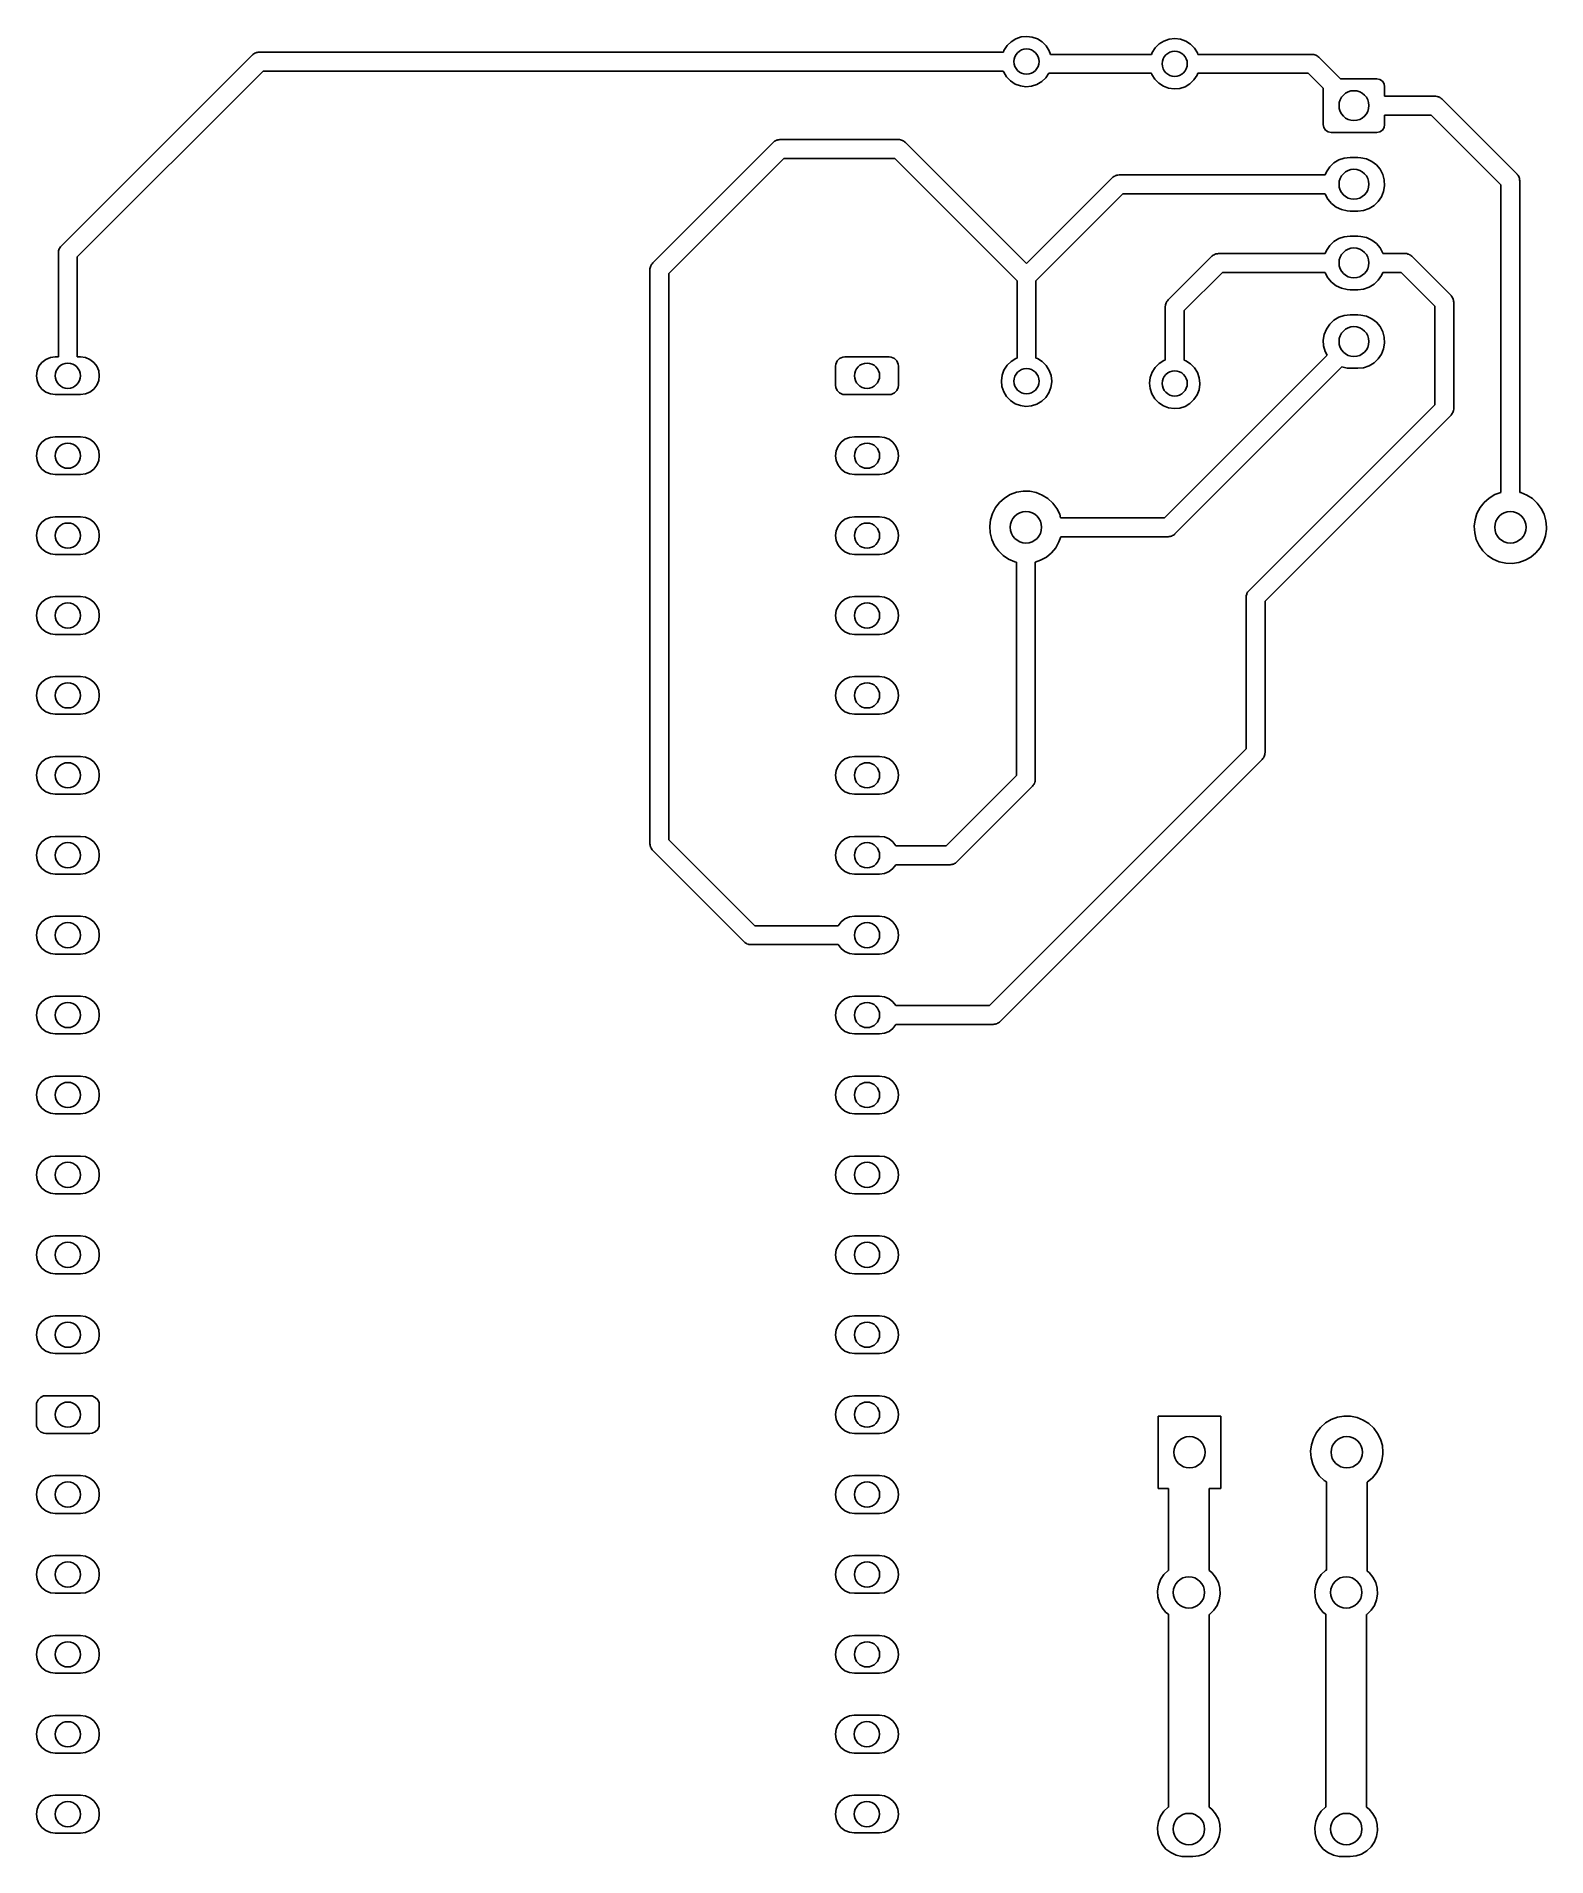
# Model space of a CAD drawing. Extents: x 35.1 to 83.2, y -85.7 to -27.9.
import ezdxf

# ---------------------------------------------------------------- set-up
doc = ezdxf.new("R2010")
doc.units = 0
doc.layers.add('BLACK', color=7, linetype='CONTINUOUS')

msp = doc.modelspace()

# ---------------------------------------------------------------- linework, layer by layer
at = {"layer": 'BLACK', "linetype": 'CONTINUOUS'}
for p, q in [((65.8832, -28.37), (65.9034, -28.3143)), ((65.9034, -28.3143), (66, -28.1644)), ((66, -28.1644), (66.1275, -28.0396)), ((66.1275, -28.0396), (66.2794, -27.9461)), ((66.2794, -27.9461), (66.4482, -27.8887)), ((66.4482, -27.8887), (66.6256, -27.87)), ((66.6256, -27.87), (66.8027, -27.8911)), ((66.8027, -27.8911), (66.9707, -27.951)), ((66.9707, -27.951), (67.1213, -28.0465)), ((67.1213, -28.0465), (67.247, -28.1731)), ((67.247, -28.1731), (67.3415, -28.3243)), ((67.3415, -28.3243), (67.3817, -28.44)), ((70.6134, -28.3843), (70.71, -28.2344)), ((70.71, -28.2344), (70.8375, -28.1096)), ((70.8375, -28.1096), (70.9894, -28.0161)), ((70.9894, -28.0161), (71.1582, -27.9587)), ((71.1582, -27.9587), (71.3356, -27.94)), ((71.3356, -27.94), (71.5127, -27.9611)), ((71.5127, -27.9611), (71.6807, -28.021)), ((71.6807, -28.021), (71.8313, -28.1165)), ((71.8313, -28.1165), (71.957, -28.2431)), ((71.957, -28.2431), (72.0515, -28.3943)), ((35.9379, -34.536), (42.016, -28.4579)), ((42.016, -28.4579), (42.0238, -28.4515)), ((42.0238, -28.4515), (42.0266, -28.4478)), ((42.0266, -28.4478), (42.0334, -28.4436)), ((42.0334, -28.4436), (42.0612, -28.4207)), ((42.0612, -28.4207), (42.0918, -28.4076)), ((42.0918, -28.4076), (42.1201, -28.3901)), ((42.1201, -28.3901), (42.1419, -28.3861)), ((42.1419, -28.3861), (42.1622, -28.3773)), ((42.1622, -28.3773), (42.1954, -28.3761)), ((42.1954, -28.3761), (42.2281, -28.37)), ((42.2281, -28.37), (65.8832, -28.37)), ((67.3817, -28.44), (70.5932, -28.44)), ((70.5932, -28.44), (70.6134, -28.3843)), ((72.0515, -28.3943), (72.0674, -28.44)), ((72.0674, -28.44), (75.6975, -28.44)), ((75.6975, -28.44), (75.7076, -28.441)), ((75.7076, -28.441), (75.7122, -28.4404)), ((75.7122, -28.4404), (75.7199, -28.4422)), ((75.7199, -28.4422), (75.7558, -28.4457)), ((75.7558, -28.4457), (75.7867, -28.458)), ((75.7867, -28.458), (75.819, -28.4657)), ((75.819, -28.4657), (75.8373, -28.4782)), ((75.8373, -28.4782), (75.8578, -28.4864)), ((75.8578, -28.4864), (75.8822, -28.509)), ((75.8822, -28.509), (75.9096, -28.5279)), ((75.9096, -28.5279), (76.6018, -29.22)), ((42.3524, -28.97), (36.45, -34.8724)), ((65.8819, -28.97), (42.3524, -28.97)), ((65.8938, -29.0056), (65.8819, -28.97)), ((65.9862, -29.1581), (65.8938, -29.0056)), ((66.1101, -29.2864), (65.9862, -29.1581)), ((66.2593, -29.3841), (66.1101, -29.2864)), ((66.4265, -29.4462), (66.2593, -29.3841)), ((66.6032, -29.4698), (66.4265, -29.4462)), ((66.7809, -29.4537), (66.6032, -29.4698)), ((66.9505, -29.3985), (66.7809, -29.4537)), ((67.1037, -29.3072), (66.9505, -29.3985)), ((67.2328, -29.1842), (67.1037, -29.3072)), ((67.3287, -29.04), (67.2328, -29.1842)), ((70.5919, -29.04), (67.3287, -29.04)), ((70.6038, -29.0756), (70.5919, -29.04)), ((70.6962, -29.2281), (70.6038, -29.0756)), ((70.8201, -29.3564), (70.6962, -29.2281)), ((70.9693, -29.4541), (70.8201, -29.3564)), ((71.1365, -29.5162), (70.9693, -29.4541)), ((71.6605, -29.4685), (71.4909, -29.5237)), ((71.8137, -29.3772), (71.6605, -29.4685)), ((71.9428, -29.2542), (71.8137, -29.3772)), ((72.0415, -29.1057), (71.9428, -29.2542)), ((72.0665, -29.04), (72.0415, -29.1057)), ((75.5732, -29.04), (72.0665, -29.04)), ((76.0525, -29.5193), (75.5732, -29.04)), ((76.6018, -29.22), (77.7525, -29.22)), ((77.7525, -29.22), (77.8482, -29.239)), ((77.8482, -29.239), (77.9293, -29.2932)), ((77.9293, -29.2932), (77.9835, -29.3743)), ((77.9835, -29.3743), (78.0025, -29.47)), ((78.0025, -29.47), (78.0025, -29.77)), ((71.3132, -29.5398), (71.1365, -29.5162)), ((71.4909, -29.5237), (71.3132, -29.5398)), ((76.0525, -30.67), (76.0525, -29.5193)), ((78.0025, -29.77), (79.61, -29.77)), ((79.61, -29.77), (79.6201, -29.771)), ((79.6201, -29.771), (79.6247, -29.7704)), ((79.6247, -29.7704), (79.6324, -29.7722)), ((79.6324, -29.7722), (79.6683, -29.7757)), ((79.6683, -29.7757), (79.6992, -29.788)), ((79.6992, -29.788), (79.7315, -29.7957)), ((79.7315, -29.7957), (79.7498, -29.8082)), ((79.7498, -29.8082), (79.7703, -29.8164)), ((79.7703, -29.8164), (79.7947, -29.839)), ((79.7947, -29.839), (79.8221, -29.8579)), ((79.8221, -29.8579), (82.2121, -32.2479)), ((79.4857, -30.37), (78.0025, -30.37)), ((78.0025, -30.37), (78.0025, -30.67)), ((81.7, -32.5843), (79.4857, -30.37)), ((54.7379, -35.0679), (58.5679, -31.2379)), ((58.5679, -31.2379), (58.5757, -31.2315)), ((58.5757, -31.2315), (58.5785, -31.2278)), ((58.5785, -31.2278), (58.5853, -31.2236)), ((58.5853, -31.2236), (58.6131, -31.2007)), ((58.6131, -31.2007), (58.6437, -31.1876)), ((58.6437, -31.1876), (58.672, -31.1701)), ((58.672, -31.1701), (58.6937, -31.1661)), ((58.6937, -31.1661), (58.714, -31.1573)), ((58.714, -31.1573), (58.7473, -31.1561)), ((58.7473, -31.1561), (58.78, -31.15)), ((58.78, -31.15), (62.56, -31.15)), ((62.56, -31.15), (62.5701, -31.151)), ((62.5701, -31.151), (62.5747, -31.1504)), ((62.5747, -31.1504), (62.5824, -31.1522)), ((62.5824, -31.1522), (62.6183, -31.1557)), ((62.6183, -31.1557), (62.6492, -31.168)), ((62.6492, -31.168), (62.6815, -31.1757)), ((62.6815, -31.1757), (62.6998, -31.1882)), ((62.6998, -31.1882), (62.7203, -31.1964)), ((62.7203, -31.1964), (62.7447, -31.219)), ((62.7447, -31.219), (62.7721, -31.2379)), ((62.7721, -31.2379), (66.62, -35.0857)), ((76.0715, -30.7657), (76.0525, -30.67)), ((76.1257, -30.8468), (76.0715, -30.7657)), ((76.2068, -30.901), (76.1257, -30.8468)), ((76.3025, -30.92), (76.2068, -30.901)), ((77.7525, -30.92), (76.3025, -30.92)), ((77.8482, -30.901), (77.7525, -30.92)), ((77.9293, -30.8468), (77.8482, -30.901)), ((77.9835, -30.7657), (77.9293, -30.8468)), ((78.0025, -30.67), (77.9835, -30.7657)), ((58.9043, -31.75), (55.25, -35.4043)), ((62.4357, -31.75), (58.9043, -31.75)), ((66.32, -35.6343), (62.4357, -31.75)), ((76.3886, -31.8929), (76.546, -31.7984)), ((76.546, -31.7984), (76.72, -31.7398)), ((76.72, -31.7398), (76.9025, -31.72)), ((76.9025, -31.72), (77.1525, -31.72)), ((77.1525, -31.72), (77.2472, -31.7253)), ((77.2472, -31.7253), (77.4264, -31.7653)), ((77.4264, -31.7653), (77.5928, -31.8429)), ((66.62, -35.0857), (69.3479, -32.3579)), ((69.3479, -32.3579), (69.3557, -32.3515)), ((69.3557, -32.3515), (69.3585, -32.3478)), ((69.3585, -32.3478), (69.3653, -32.3436)), ((69.3653, -32.3436), (69.3931, -32.3207)), ((69.3931, -32.3207), (69.4237, -32.3076)), ((69.4237, -32.3076), (69.452, -32.2901)), ((69.452, -32.2901), (69.4737, -32.2861)), ((69.4737, -32.2861), (69.494, -32.2773)), ((69.494, -32.2773), (69.5273, -32.2761)), ((69.5273, -32.2761), (69.56, -32.27)), ((69.56, -32.27), (76.1124, -32.27)), ((76.1124, -32.27), (76.152, -32.1709)), ((76.152, -32.1709), (76.2552, -32.0191)), ((76.2552, -32.0191), (76.3886, -31.8929)), ((77.5928, -31.8429), (77.7387, -31.9545)), ((77.7387, -31.9545), (77.8572, -32.0947)), ((77.8572, -32.0947), (77.9428, -32.2571)), ((77.9428, -32.2571), (77.9916, -32.4341)), ((82.2121, -32.2479), (82.2185, -32.2557)), ((82.2185, -32.2557), (82.2222, -32.2585)), ((82.2222, -32.2585), (82.2264, -32.2653)), ((82.2264, -32.2653), (82.2493, -32.2931)), ((82.2493, -32.2931), (82.2624, -32.3237)), ((82.2624, -32.3237), (82.2799, -32.352)), ((82.2799, -32.352), (82.2839, -32.3737)), ((82.2839, -32.3737), (82.2927, -32.394)), ((82.2927, -32.394), (82.2939, -32.4273)), ((69.6843, -32.87), (66.92, -35.6343)), ((76.1086, -32.87), (69.6843, -32.87)), ((76.1122, -32.8829), (76.1086, -32.87)), ((76.1978, -33.0453), (76.1122, -32.8829)), ((77.903, -32.9691), (77.7998, -33.1209)), ((77.9712, -32.7986), (77.903, -32.9691)), ((78.0012, -32.6174), (77.9712, -32.7986)), ((77.9916, -32.4341), (78.0012, -32.6174)), ((81.7, -42.3626), (81.7, -32.5843)), ((82.2939, -32.4273), (82.3, -32.46)), ((82.3, -32.46), (82.3, -42.3646)), ((76.3163, -33.1855), (76.1978, -33.0453)), ((76.4622, -33.2971), (76.3163, -33.1855)), ((76.6286, -33.3747), (76.4622, -33.2971)), ((76.8078, -33.4147), (76.6286, -33.3747)), ((76.9025, -33.42), (76.8078, -33.4147)), ((77.1525, -33.42), (76.9025, -33.42)), ((77.335, -33.4002), (77.1525, -33.42)), ((77.509, -33.3416), (77.335, -33.4002)), ((77.6664, -33.2471), (77.509, -33.3416)), ((77.7998, -33.1209), (77.6664, -33.2471)), ((35.8522, -34.7257), (35.8557, -34.6898)), ((35.8557, -34.6898), (35.868, -34.6589)), ((35.868, -34.6589), (35.8757, -34.6266)), ((35.8757, -34.6266), (35.8882, -34.6084)), ((35.8882, -34.6084), (35.8964, -34.5878)), ((35.8964, -34.5878), (35.919, -34.5634)), ((35.919, -34.5634), (35.9379, -34.536)), ((76.1124, -34.77), (76.152, -34.6709)), ((76.152, -34.6709), (76.2552, -34.5191)), ((76.2552, -34.5191), (76.3886, -34.3929)), ((76.3886, -34.3929), (76.546, -34.2984)), ((76.546, -34.2984), (76.72, -34.2398)), ((76.72, -34.2398), (76.9025, -34.22)), ((76.9025, -34.22), (77.1525, -34.22)), ((77.1525, -34.22), (77.2472, -34.2253)), ((77.2472, -34.2253), (77.4264, -34.2653)), ((77.4264, -34.2653), (77.5928, -34.3429)), ((77.5928, -34.3429), (77.7387, -34.4545)), ((77.7387, -34.4545), (77.8572, -34.5947)), ((77.8572, -34.5947), (77.9428, -34.7571)), ((35.85, -34.7481), (35.851, -34.7381)), ((35.85, -38.0566), (35.85, -34.7481)), ((35.8504, -34.7335), (35.8522, -34.7257)), ((35.851, -34.7381), (35.8504, -34.7335)), ((36.45, -34.8724), (36.45, -38.0566)), ((54.65, -35.28), (54.651, -35.2699)), ((54.65, -53.53), (54.65, -35.28)), ((54.6504, -35.2653), (54.6522, -35.2576)), ((54.651, -35.2699), (54.6504, -35.2653)), ((54.6522, -35.2576), (54.6557, -35.2217)), ((54.6557, -35.2217), (54.668, -35.1908)), ((54.668, -35.1908), (54.6757, -35.1585)), ((54.6757, -35.1585), (54.6882, -35.1402)), ((54.6882, -35.1402), (54.6964, -35.1197)), ((54.6964, -35.1197), (54.719, -35.0953)), ((54.719, -35.0953), (54.7379, -35.0679)), ((71.1179, -36.2479), (72.5079, -34.8579)), ((72.5079, -34.8579), (72.5157, -34.8515)), ((72.5157, -34.8515), (72.5185, -34.8478)), ((72.5185, -34.8478), (72.5253, -34.8436)), ((72.5253, -34.8436), (72.5531, -34.8207)), ((72.5531, -34.8207), (72.5837, -34.8076)), ((72.5837, -34.8076), (72.612, -34.7901)), ((72.612, -34.7901), (72.6337, -34.7861)), ((72.6337, -34.7861), (72.654, -34.7773)), ((72.654, -34.7773), (72.6873, -34.7761)), ((72.6873, -34.7761), (72.72, -34.77)), ((72.72, -34.77), (76.1124, -34.77)), ((77.9428, -34.7571), (77.9464, -34.77)), ((77.9464, -34.77), (78.65, -34.77)), ((78.65, -34.77), (78.6601, -34.771)), ((78.6601, -34.771), (78.6647, -34.7704)), ((78.6647, -34.7704), (78.6724, -34.7722)), ((78.6724, -34.7722), (78.7083, -34.7757)), ((78.7083, -34.7757), (78.7392, -34.788)), ((78.7392, -34.788), (78.7715, -34.7957)), ((78.7715, -34.7957), (78.7898, -34.8082)), ((78.7898, -34.8082), (78.8103, -34.8164)), ((78.8103, -34.8164), (78.8347, -34.839)), ((78.8347, -34.839), (78.8621, -34.8579)), ((78.8621, -34.8579), (80.1121, -36.1079)), ((55.25, -35.4043), (55.25, -53.4057)), ((66.32, -38.0923), (66.32, -35.6343)), ((66.92, -35.6343), (66.92, -38.0929)), ((72.8443, -35.37), (71.63, -36.5843)), ((76.1086, -35.37), (72.8443, -35.37)), ((76.1122, -35.3829), (76.1086, -35.37)), ((76.1978, -35.5453), (76.1122, -35.3829)), ((76.3163, -35.6855), (76.1978, -35.5453)), ((76.4622, -35.7971), (76.3163, -35.6855)), ((76.6286, -35.8747), (76.4622, -35.7971)), ((77.509, -35.8416), (77.335, -35.9002)), ((77.6664, -35.7471), (77.509, -35.8416)), ((77.7998, -35.6209), (77.6664, -35.7471)), ((77.903, -35.4691), (77.7998, -35.6209)), ((77.9426, -35.37), (77.903, -35.4691)), ((78.5257, -35.37), (77.9426, -35.37)), ((79.6, -36.4443), (78.5257, -35.37)), ((71.0304, -36.4453), (71.0322, -36.4376)), ((71.031, -36.4499), (71.0304, -36.4453)), ((71.0322, -36.4376), (71.0357, -36.4017)), ((71.0357, -36.4017), (71.048, -36.3708)), ((71.048, -36.3708), (71.0557, -36.3385)), ((71.0557, -36.3385), (71.0682, -36.3202)), ((71.0682, -36.3202), (71.0764, -36.2997)), ((71.0764, -36.2997), (71.099, -36.2753)), ((71.099, -36.2753), (71.1179, -36.2479)), ((76.8078, -35.9147), (76.6286, -35.8747)), ((76.9025, -35.92), (76.8078, -35.9147)), ((77.1525, -35.92), (76.9025, -35.92)), ((77.335, -35.9002), (77.1525, -35.92)), ((79.6, -39.5757), (79.6, -36.4443)), ((80.1121, -36.1079), (80.1185, -36.1157)), ((80.1185, -36.1157), (80.1222, -36.1185)), ((80.1222, -36.1185), (80.1264, -36.1253)), ((80.1264, -36.1253), (80.1493, -36.1531)), ((80.1493, -36.1531), (80.1624, -36.1837)), ((80.1624, -36.1837), (80.1799, -36.212)), ((80.1799, -36.212), (80.1839, -36.2337)), ((80.1839, -36.2337), (80.1927, -36.254)), ((80.1927, -36.254), (80.1939, -36.2873)), ((80.1939, -36.2873), (80.2, -36.32)), ((80.2, -36.32), (80.2, -39.7)), ((71.03, -36.46), (71.031, -36.4499)), ((71.03, -38.1623), (71.03, -36.46)), ((71.63, -36.5843), (71.63, -38.1629)), ((76.152, -37.1709), (76.2552, -37.0191)), ((76.2552, -37.0191), (76.3886, -36.8929)), ((76.3886, -36.8929), (76.546, -36.7984)), ((76.546, -36.7984), (76.72, -36.7398)), ((76.72, -36.7398), (76.9025, -36.72)), ((76.9025, -36.72), (77.1525, -36.72)), ((77.1525, -36.72), (77.2472, -36.7253)), ((77.2472, -36.7253), (77.4264, -36.7653)), ((77.4264, -36.7653), (77.5928, -36.8429)), ((77.5928, -36.8429), (77.7387, -36.9545)), ((77.7387, -36.9545), (77.8572, -37.0947)), ((76.0538, -37.5226), (76.0838, -37.3414)), ((76.0634, -37.7059), (76.0538, -37.5226)), ((76.0838, -37.3414), (76.152, -37.1709)), ((77.8572, -37.0947), (77.9428, -37.2571)), ((77.9428, -37.2571), (77.9916, -37.4341)), ((77.9916, -37.4341), (78.0012, -37.6174)), ((35.3257, -38.2323), (35.45, -38.1369)), ((35.45, -38.1369), (35.5947, -38.077)), ((35.5947, -38.077), (35.75, -38.0566)), ((35.75, -38.0566), (35.85, -38.0566)), ((36.45, -38.0566), (36.55, -38.0566)), ((36.55, -38.0566), (36.7053, -38.077)), ((36.7053, -38.077), (36.85, -38.1369)), ((36.85, -38.1369), (36.9743, -38.2323)), ((60.6025, -38.1871), (60.6801, -38.1093)), ((60.6801, -38.1093), (60.7805, -38.0647)), ((60.7805, -38.0647), (60.85, -38.0566)), ((60.85, -38.0566), (62.25, -38.0566)), ((62.25, -38.0566), (62.319, -38.0646)), ((62.319, -38.0646), (62.4195, -38.109)), ((62.4195, -38.109), (62.4972, -38.1866)), ((66.1275, -38.1996), (66.2794, -38.1061)), ((66.2794, -38.1061), (66.32, -38.0923)), ((66.92, -38.0929), (66.9707, -38.111)), ((66.9707, -38.111), (67.1213, -38.2065)), ((70.8375, -38.2696), (70.9894, -38.1761)), ((70.9894, -38.1761), (71.03, -38.1623)), ((71.0007, -43.1725), (76.1737, -37.9995)), ((71.63, -38.1629), (71.6807, -38.181)), ((71.6807, -38.181), (71.8313, -38.2765)), ((76.1122, -37.8829), (76.0634, -37.7059)), ((76.1737, -37.9995), (76.1122, -37.8829)), ((77.7998, -38.1209), (77.6664, -38.2471)), ((77.903, -37.9691), (77.7998, -38.1209)), ((77.9712, -37.7986), (77.903, -37.9691)), ((78.0012, -37.6174), (77.9712, -37.7986)), ((35.15, -38.6566), (35.1704, -38.5013)), ((35.1704, -38.8119), (35.15, -38.6566)), ((35.1704, -38.5013), (35.2304, -38.3566)), ((35.2304, -38.3566), (35.3257, -38.2323)), ((36.9743, -38.2323), (37.0696, -38.3566)), ((37.0696, -38.3566), (37.1296, -38.5013)), ((37.1296, -38.5013), (37.15, -38.6566)), ((37.15, -38.6566), (37.1296, -38.8119)), ((60.55, -38.3566), (60.558, -38.2875)), ((60.55, -38.9566), (60.55, -38.3566)), ((60.558, -38.2875), (60.6025, -38.1871)), ((62.4972, -38.1866), (62.5418, -38.287)), ((62.5418, -38.287), (62.55, -38.3566)), ((62.55, -38.3566), (62.55, -38.9566)), ((65.8201, -38.8188), (65.8424, -38.6419)), ((65.8424, -38.6419), (65.9034, -38.4743)), ((65.9034, -38.4743), (66, -38.3244)), ((66, -38.3244), (66.1275, -38.1996)), ((67.1213, -38.2065), (67.247, -38.3331)), ((67.247, -38.3331), (67.3415, -38.4843)), ((67.3415, -38.4843), (67.4001, -38.6528)), ((67.4001, -38.6528), (67.42, -38.83)), ((70.5301, -38.8888), (70.5524, -38.7119)), ((70.5524, -38.7119), (70.6134, -38.5443)), ((70.6134, -38.5443), (70.71, -38.3944)), ((70.71, -38.3944), (70.8375, -38.2696)), ((76.6437, -38.378), (71.3371, -43.6846)), ((71.8313, -38.2765), (71.957, -38.4031)), ((71.957, -38.4031), (72.0515, -38.5543)), ((72.0515, -38.5543), (72.1101, -38.7228)), ((72.1101, -38.7228), (72.13, -38.9)), ((76.8078, -38.4147), (76.6437, -38.378)), ((76.9025, -38.42), (76.8078, -38.4147)), ((77.1525, -38.42), (76.9025, -38.42)), ((77.335, -38.4002), (77.1525, -38.42)), ((77.509, -38.3416), (77.335, -38.4002)), ((77.6664, -38.2471), (77.509, -38.3416)), ((35.2304, -38.9566), (35.1704, -38.8119)), ((35.3257, -39.0808), (35.2304, -38.9566)), ((35.45, -39.1762), (35.3257, -39.0808)), ((35.5947, -39.2361), (35.45, -39.1762)), ((35.75, -39.2566), (35.5947, -39.2361)), ((36.55, -39.2566), (35.75, -39.2566)), ((36.7053, -39.2361), (36.55, -39.2566)), ((36.85, -39.1762), (36.7053, -39.2361)), ((36.9743, -39.0808), (36.85, -39.1762)), ((37.0696, -38.9566), (36.9743, -39.0808)), ((37.1296, -38.8119), (37.0696, -38.9566)), ((60.5582, -39.0261), (60.55, -38.9566)), ((60.6028, -39.1265), (60.5582, -39.0261)), ((60.6805, -39.2041), (60.6028, -39.1265)), ((60.781, -39.2485), (60.6805, -39.2041)), ((60.85, -39.2566), (60.781, -39.2485)), ((62.25, -39.2566), (60.85, -39.2566)), ((62.3195, -39.2484), (62.25, -39.2566)), ((62.4199, -39.2038), (62.3195, -39.2484)), ((62.4975, -39.126), (62.4199, -39.2038)), ((62.542, -39.0256), (62.4975, -39.126)), ((62.55, -38.9566), (62.542, -39.0256)), ((65.8375, -38.9963), (65.8201, -38.8188)), ((65.8938, -39.1656), (65.8375, -38.9963)), ((65.9862, -39.3181), (65.8938, -39.1656)), ((66.1101, -39.4464), (65.9862, -39.3181)), ((67.3315, -39.1957), (67.2328, -39.3442)), ((67.3949, -39.029), (67.3315, -39.1957)), ((67.4197, -38.8523), (67.3949, -39.029)), ((67.42, -38.83), (67.4197, -38.8523)), ((70.5475, -39.0663), (70.5301, -38.8888)), ((70.6038, -39.2356), (70.5475, -39.0663)), ((70.6962, -39.3881), (70.6038, -39.2356)), ((72.0415, -39.2657), (71.9428, -39.4142)), ((72.1049, -39.099), (72.0415, -39.2657)), ((72.1297, -38.9223), (72.1049, -39.099)), ((72.13, -38.9), (72.1297, -38.9223)), ((66.2593, -39.5441), (66.1101, -39.4464)), ((66.4265, -39.6062), (66.2593, -39.5441)), ((66.6032, -39.6298), (66.4265, -39.6062)), ((66.7809, -39.6137), (66.6032, -39.6298)), ((66.9505, -39.5585), (66.7809, -39.6137)), ((67.1037, -39.4672), (66.9505, -39.5585)), ((67.2328, -39.3442), (67.1037, -39.4672)), ((70.8201, -39.5164), (70.6962, -39.3881)), ((70.9693, -39.6141), (70.8201, -39.5164)), ((71.1365, -39.6762), (70.9693, -39.6141)), ((71.3132, -39.6998), (71.1365, -39.6762)), ((71.4909, -39.6837), (71.3132, -39.6998)), ((71.6605, -39.6285), (71.4909, -39.6837)), ((71.8137, -39.5372), (71.6605, -39.6285)), ((71.9428, -39.4142), (71.8137, -39.5372)), ((73.6879, -45.4879), (79.6, -39.5757)), ((80.1121, -39.9121), (74.2, -45.8243)), ((80.131, -39.8847), (80.1121, -39.9121)), ((80.1536, -39.8603), (80.131, -39.8847)), ((80.1618, -39.8398), (80.1536, -39.8603)), ((80.1743, -39.8215), (80.1618, -39.8398)), ((80.182, -39.7892), (80.1743, -39.8215)), ((80.1943, -39.7583), (80.182, -39.7892)), ((80.1978, -39.7224), (80.1943, -39.7583)), ((80.1996, -39.7147), (80.1978, -39.7224)), ((80.2, -39.7), (80.199, -39.7101)), ((80.199, -39.7101), (80.1996, -39.7147)), ((35.15, -41.1966), (35.1704, -41.0413)), ((35.1704, -41.0413), (35.2304, -40.8966)), ((35.2304, -40.8966), (35.3257, -40.7723)), ((35.3257, -40.7723), (35.45, -40.6769)), ((35.45, -40.6769), (35.5947, -40.617)), ((35.5947, -40.617), (35.75, -40.5966)), ((35.75, -40.5966), (36.55, -40.5966)), ((36.55, -40.5966), (36.7053, -40.617)), ((36.7053, -40.617), (36.85, -40.6769)), ((36.85, -40.6769), (36.9743, -40.7723)), ((36.9743, -40.7723), (37.0696, -40.8966)), ((37.0696, -40.8966), (37.1296, -41.0413)), ((37.1296, -41.0413), (37.15, -41.1966)), ((60.55, -41.1966), (60.5704, -41.0413)), ((60.5704, -41.0413), (60.6304, -40.8966)), ((60.6304, -40.8966), (60.7257, -40.7723)), ((60.7257, -40.7723), (60.85, -40.6769)), ((60.85, -40.6769), (60.9947, -40.617)), ((60.9947, -40.617), (61.15, -40.5966)), ((61.15, -40.5966), (61.95, -40.5966)), ((61.95, -40.5966), (62.1053, -40.617)), ((62.1053, -40.617), (62.25, -40.6769)), ((62.25, -40.6769), (62.3743, -40.7723)), ((62.3743, -40.7723), (62.4696, -40.8966)), ((62.4696, -40.8966), (62.5296, -41.0413)), ((62.5296, -41.0413), (62.55, -41.1966)), ((35.1704, -41.3519), (35.15, -41.1966)), ((35.2304, -41.4966), (35.1704, -41.3519)), ((35.3257, -41.6208), (35.2304, -41.4966)), ((35.45, -41.7162), (35.3257, -41.6208)), ((36.9743, -41.6208), (36.85, -41.7162)), ((37.0696, -41.4966), (36.9743, -41.6208)), ((37.1296, -41.3519), (37.0696, -41.4966)), ((37.15, -41.1966), (37.1296, -41.3519)), ((60.5704, -41.3519), (60.55, -41.1966)), ((60.6304, -41.4966), (60.5704, -41.3519)), ((60.7257, -41.6208), (60.6304, -41.4966)), ((60.85, -41.7162), (60.7257, -41.6208)), ((62.3743, -41.6208), (62.25, -41.7162)), ((62.4696, -41.4966), (62.3743, -41.6208)), ((62.5296, -41.3519), (62.4696, -41.4966)), ((62.55, -41.1966), (62.5296, -41.3519)), ((35.5947, -41.7761), (35.45, -41.7162)), ((35.75, -41.7966), (35.5947, -41.7761)), ((36.55, -41.7966), (35.75, -41.7966)), ((36.7053, -41.7761), (36.55, -41.7966)), ((36.85, -41.7162), (36.7053, -41.7761)), ((60.9947, -41.7761), (60.85, -41.7162)), ((61.15, -41.7966), (60.9947, -41.7761)), ((61.95, -41.7966), (61.15, -41.7966)), ((62.1053, -41.7761), (61.95, -41.7966)), ((62.25, -41.7162), (62.1053, -41.7761)), ((65.6355, -42.8462), (65.7658, -42.6809)), ((65.7658, -42.6809), (65.924, -42.5421)), ((65.924, -42.5421), (66.1049, -42.4345)), ((66.1049, -42.4345), (66.3024, -42.3617)), ((66.3024, -42.3617), (66.5098, -42.326)), ((66.5098, -42.326), (66.7202, -42.3288)), ((66.7202, -42.3288), (66.9266, -42.3699)), ((66.9266, -42.3699), (67.1221, -42.4478)), ((67.1221, -42.4478), (67.3001, -42.5601)), ((67.3001, -42.5601), (67.4546, -42.703)), ((67.4546, -42.703), (67.5805, -42.8716)), ((81.0355, -42.8462), (81.1658, -42.6809)), ((81.1658, -42.6809), (81.324, -42.5421)), ((81.324, -42.5421), (81.5049, -42.4345)), ((81.5049, -42.4345), (81.7, -42.3626)), ((82.3, -42.3646), (82.3266, -42.3699)), ((82.3266, -42.3699), (82.5221, -42.4478)), ((82.5221, -42.4478), (82.7001, -42.5601)), ((82.7001, -42.5601), (82.8546, -42.703)), ((82.8546, -42.703), (82.9805, -42.8716)), ((35.2304, -43.4366), (35.3257, -43.3123)), ((35.3257, -43.3123), (35.45, -43.2169)), ((35.45, -43.2169), (35.5947, -43.157)), ((35.5947, -43.157), (35.75, -43.1366)), ((35.75, -43.1366), (36.55, -43.1366)), ((36.55, -43.1366), (36.7053, -43.157)), ((36.7053, -43.157), (36.85, -43.2169)), ((36.85, -43.2169), (36.9743, -43.3123)), ((36.9743, -43.3123), (37.0696, -43.4366)), ((60.6304, -43.4366), (60.7257, -43.3123)), ((60.7257, -43.3123), (60.85, -43.2169)), ((60.85, -43.2169), (60.9947, -43.157)), ((60.9947, -43.157), (61.15, -43.1366)), ((61.15, -43.1366), (61.95, -43.1366)), ((61.95, -43.1366), (62.1053, -43.157)), ((62.1053, -43.157), (62.25, -43.2169)), ((62.25, -43.2169), (62.3743, -43.3123)), ((62.3743, -43.3123), (62.4696, -43.4366)), ((65.4504, -43.4424), (65.4751, -43.2334)), ((65.4751, -43.2334), (65.5375, -43.0324)), ((65.5375, -43.0324), (65.6355, -42.8462)), ((67.5805, -42.8716), (67.6736, -43.0604)), ((67.6736, -43.0604), (67.7052, -43.1725)), ((67.7052, -43.1725), (71.0007, -43.1725)), ((80.8504, -43.4424), (80.8751, -43.2334)), ((80.8751, -43.2334), (80.9375, -43.0324)), ((80.9375, -43.0324), (81.0355, -42.8462)), ((82.9805, -42.8716), (83.0736, -43.0604)), ((83.0736, -43.0604), (83.1307, -43.2629)), ((83.1307, -43.2629), (83.15, -43.4725)), ((35.15, -43.7366), (35.1704, -43.5813)), ((35.1704, -43.8919), (35.15, -43.7366)), ((35.1704, -43.5813), (35.2304, -43.4366)), ((35.2304, -44.0366), (35.1704, -43.8919)), ((37.0696, -43.4366), (37.1296, -43.5813)), ((37.1296, -43.8919), (37.0696, -44.0366)), ((37.1296, -43.5813), (37.15, -43.7366)), ((37.15, -43.7366), (37.1296, -43.8919)), ((60.55, -43.7366), (60.5704, -43.5813)), ((60.5704, -43.8919), (60.55, -43.7366)), ((60.5704, -43.5813), (60.6304, -43.4366)), ((60.6304, -44.0366), (60.5704, -43.8919)), ((62.4696, -43.4366), (62.5296, -43.5813)), ((62.5296, -43.8919), (62.4696, -44.0366)), ((62.5296, -43.5813), (62.55, -43.7366)), ((62.55, -43.7366), (62.5296, -43.8919)), ((65.4642, -43.6524), (65.4504, -43.4424)), ((65.516, -43.8564), (65.4642, -43.6524)), ((65.6041, -44.0475), (65.516, -43.8564)), ((67.6506, -43.9402), (67.5477, -44.1239)), ((67.7075, -43.7725), (67.6506, -43.9402)), ((71.125, -43.7725), (67.7075, -43.7725)), ((71.1577, -43.7664), (71.125, -43.7725)), ((71.191, -43.7652), (71.1577, -43.7664)), ((71.2113, -43.7564), (71.191, -43.7652)), ((71.233, -43.7524), (71.2113, -43.7564)), ((71.2613, -43.7349), (71.233, -43.7524)), ((71.2919, -43.7218), (71.2613, -43.7349)), ((71.3197, -43.6989), (71.2919, -43.7218)), ((71.3265, -43.6947), (71.3197, -43.6989)), ((71.3293, -43.691), (71.3265, -43.6947)), ((71.3371, -43.6846), (71.3293, -43.691)), ((80.8642, -43.6524), (80.8504, -43.4424)), ((80.916, -43.8564), (80.8642, -43.6524)), ((81.0041, -44.0475), (80.916, -43.8564)), ((83.0506, -43.9402), (82.9477, -44.1239)), ((83.1182, -43.741), (83.0506, -43.9402)), ((83.1484, -43.5327), (83.1182, -43.741)), ((83.15, -43.4725), (83.1484, -43.5327)), ((35.3257, -44.1608), (35.2304, -44.0366)), ((35.45, -44.2562), (35.3257, -44.1608)), ((35.5947, -44.3161), (35.45, -44.2562)), ((35.75, -44.3366), (35.5947, -44.3161)), ((36.55, -44.3366), (35.75, -44.3366)), ((36.7053, -44.3161), (36.55, -44.3366)), ((36.85, -44.2562), (36.7053, -44.3161)), ((36.9743, -44.1608), (36.85, -44.2562)), ((37.0696, -44.0366), (36.9743, -44.1608)), ((60.7257, -44.1608), (60.6304, -44.0366)), ((60.85, -44.2562), (60.7257, -44.1608)), ((60.9947, -44.3161), (60.85, -44.2562)), ((61.15, -44.3366), (60.9947, -44.3161)), ((61.95, -44.3366), (61.15, -44.3366)), ((62.1053, -44.3161), (61.95, -44.3366)), ((62.25, -44.2562), (62.1053, -44.3161)), ((62.3743, -44.1608), (62.25, -44.2562)), ((62.4696, -44.0366), (62.3743, -44.1608)), ((65.7255, -44.2194), (65.6041, -44.0475)), ((65.8763, -44.3662), (65.7255, -44.2194)), ((66.0513, -44.4831), (65.8763, -44.3662)), ((66.2446, -44.5662), (66.0513, -44.4831)), ((67.0677, -44.5231), (66.9, -44.58)), ((67.2514, -44.4202), (67.0677, -44.5231)), ((67.4132, -44.2857), (67.2514, -44.4202)), ((67.5477, -44.1239), (67.4132, -44.2857)), ((81.1255, -44.2194), (81.0041, -44.0475)), ((81.2763, -44.3662), (81.1255, -44.2194)), ((81.4513, -44.4831), (81.2763, -44.3662)), ((81.6446, -44.5662), (81.4513, -44.4831)), ((82.4677, -44.5231), (82.2685, -44.5907)), ((82.6514, -44.4202), (82.4677, -44.5231)), ((82.8132, -44.2857), (82.6514, -44.4202)), ((82.9477, -44.1239), (82.8132, -44.2857)), ((66.3, -44.5787), (66.2446, -44.5662)), ((66.3, -51.3657), (66.3, -44.5787)), ((66.9, -44.58), (66.9, -51.49)), ((81.8499, -44.6127), (81.6446, -44.5662)), ((82.0602, -44.6209), (81.8499, -44.6127)), ((82.2685, -44.5907), (82.0602, -44.6209)), ((35.45, -45.7569), (35.5947, -45.697)), ((35.5947, -45.697), (35.75, -45.6766)), ((35.75, -45.6766), (36.55, -45.6766)), ((36.55, -45.6766), (36.7053, -45.697)), ((36.7053, -45.697), (36.85, -45.7569)), ((60.85, -45.7569), (60.9947, -45.697)), ((60.9947, -45.697), (61.15, -45.6766)), ((61.15, -45.6766), (61.95, -45.6766)), ((61.95, -45.6766), (62.1053, -45.697)), ((62.1053, -45.697), (62.25, -45.7569)), ((73.6, -45.7), (73.601, -45.6899)), ((73.6, -50.5157), (73.6, -45.7)), ((73.6004, -45.6853), (73.6022, -45.6776)), ((73.601, -45.6899), (73.6004, -45.6853)), ((73.6022, -45.6776), (73.6057, -45.6417)), ((73.6057, -45.6417), (73.618, -45.6108)), ((73.618, -45.6108), (73.6257, -45.5785)), ((73.6257, -45.5785), (73.6382, -45.5602)), ((73.6382, -45.5602), (73.6464, -45.5397)), ((73.6464, -45.5397), (73.669, -45.5153)), ((73.669, -45.5153), (73.6879, -45.4879)), ((35.15, -46.2766), (35.1704, -46.1213)), ((35.1704, -46.4319), (35.15, -46.2766)), ((35.1704, -46.1213), (35.2304, -45.9766)), ((35.2304, -45.9766), (35.3257, -45.8523)), ((35.3257, -45.8523), (35.45, -45.7569)), ((36.85, -45.7569), (36.9743, -45.8523)), ((36.9743, -45.8523), (37.0696, -45.9766)), ((37.0696, -45.9766), (37.1296, -46.1213)), ((37.1296, -46.1213), (37.15, -46.2766)), ((37.15, -46.2766), (37.1296, -46.4319)), ((60.55, -46.2766), (60.5704, -46.1213)), ((60.5704, -46.4319), (60.55, -46.2766)), ((60.5704, -46.1213), (60.6304, -45.9766)), ((60.6304, -45.9766), (60.7257, -45.8523)), ((60.7257, -45.8523), (60.85, -45.7569)), ((62.25, -45.7569), (62.3743, -45.8523)), ((62.3743, -45.8523), (62.4696, -45.9766)), ((62.4696, -45.9766), (62.5296, -46.1213)), ((62.5296, -46.1213), (62.55, -46.2766)), ((62.55, -46.2766), (62.5296, -46.4319)), ((74.2, -45.8243), (74.2, -50.64)), ((35.2304, -46.5766), (35.1704, -46.4319)), ((35.3257, -46.7008), (35.2304, -46.5766)), ((35.45, -46.7962), (35.3257, -46.7008)), ((35.5947, -46.8561), (35.45, -46.7962)), ((35.75, -46.8766), (35.5947, -46.8561)), ((36.7053, -46.8561), (36.55, -46.8766)), ((36.85, -46.7962), (36.7053, -46.8561)), ((36.9743, -46.7008), (36.85, -46.7962)), ((37.0696, -46.5766), (36.9743, -46.7008)), ((37.1296, -46.4319), (37.0696, -46.5766)), ((60.6304, -46.5766), (60.5704, -46.4319)), ((60.7257, -46.7008), (60.6304, -46.5766)), ((60.85, -46.7962), (60.7257, -46.7008)), ((60.9947, -46.8561), (60.85, -46.7962)), ((61.15, -46.8766), (60.9947, -46.8561)), ((62.1053, -46.8561), (61.95, -46.8766)), ((62.25, -46.7962), (62.1053, -46.8561)), ((62.3743, -46.7008), (62.25, -46.7962)), ((62.4696, -46.5766), (62.3743, -46.7008)), ((62.5296, -46.4319), (62.4696, -46.5766)), ((36.55, -46.8766), (35.75, -46.8766)), ((61.95, -46.8766), (61.15, -46.8766)), ((35.1704, -48.6613), (35.2304, -48.5166)), ((35.2304, -48.5166), (35.3257, -48.3923)), ((35.3257, -48.3923), (35.45, -48.2969)), ((35.45, -48.2969), (35.5947, -48.237)), ((35.5947, -48.237), (35.75, -48.2166)), ((35.75, -48.2166), (36.55, -48.2166)), ((36.55, -48.2166), (36.7053, -48.237)), ((36.7053, -48.237), (36.85, -48.2969)), ((36.85, -48.2969), (36.9743, -48.3923)), ((36.9743, -48.3923), (37.0696, -48.5166)), ((37.0696, -48.5166), (37.1296, -48.6613)), ((60.5704, -48.6613), (60.6304, -48.5166)), ((60.6304, -48.5166), (60.7257, -48.3923)), ((60.7257, -48.3923), (60.85, -48.2969)), ((60.85, -48.2969), (60.9947, -48.237)), ((60.9947, -48.237), (61.15, -48.2166)), ((61.15, -48.2166), (61.95, -48.2166)), ((61.95, -48.2166), (62.1053, -48.237)), ((62.1053, -48.237), (62.25, -48.2969)), ((62.25, -48.2969), (62.3743, -48.3923)), ((62.3743, -48.3923), (62.4696, -48.5166)), ((62.4696, -48.5166), (62.5296, -48.6613)), ((35.15, -48.8166), (35.1704, -48.6613)), ((35.1704, -48.9719), (35.15, -48.8166)), ((35.2304, -49.1166), (35.1704, -48.9719)), ((35.3257, -49.2408), (35.2304, -49.1166)), ((37.0696, -49.1166), (36.9743, -49.2408)), ((37.1296, -48.9719), (37.0696, -49.1166)), ((37.1296, -48.6613), (37.15, -48.8166)), ((37.15, -48.8166), (37.1296, -48.9719)), ((60.55, -48.8166), (60.5704, -48.6613)), ((60.5704, -48.9719), (60.55, -48.8166)), ((60.6304, -49.1166), (60.5704, -48.9719)), ((60.7257, -49.2408), (60.6304, -49.1166)), ((62.4696, -49.1166), (62.3743, -49.2408)), ((62.5296, -48.9719), (62.4696, -49.1166)), ((62.5296, -48.6613), (62.55, -48.8166)), ((62.55, -48.8166), (62.5296, -48.9719)), ((35.45, -49.3362), (35.3257, -49.2408)), ((35.5947, -49.3961), (35.45, -49.3362)), ((35.75, -49.4166), (35.5947, -49.3961)), ((36.55, -49.4166), (35.75, -49.4166)), ((36.7053, -49.3961), (36.55, -49.4166)), ((36.85, -49.3362), (36.7053, -49.3961)), ((36.9743, -49.2408), (36.85, -49.3362)), ((60.85, -49.3362), (60.7257, -49.2408)), ((60.9947, -49.3961), (60.85, -49.3362)), ((61.15, -49.4166), (60.9947, -49.3961)), ((61.95, -49.4166), (61.15, -49.4166)), ((62.1053, -49.3961), (61.95, -49.4166)), ((62.25, -49.3362), (62.1053, -49.3961)), ((62.3743, -49.2408), (62.25, -49.3362)), ((35.3257, -50.9323), (35.45, -50.8369)), ((35.45, -50.8369), (35.5947, -50.777)), ((35.5947, -50.777), (35.75, -50.7566)), ((35.75, -50.7566), (36.55, -50.7566)), ((36.55, -50.7566), (36.7053, -50.777)), ((36.7053, -50.777), (36.85, -50.8369)), ((36.85, -50.8369), (36.9743, -50.9323)), ((60.7257, -50.9323), (60.85, -50.8369)), ((60.85, -50.8369), (60.9947, -50.777)), ((60.9947, -50.777), (61.15, -50.7566)), ((61.15, -50.7566), (61.95, -50.7566)), ((61.95, -50.7566), (62.1053, -50.777)), ((62.1053, -50.777), (62.25, -50.8369)), ((62.25, -50.8369), (62.3743, -50.9323)), ((65.4392, -58.6766), (73.6, -50.5157)), ((74.1121, -50.8521), (65.7756, -59.1887)), ((74.131, -50.8247), (74.1121, -50.8521)), ((74.1536, -50.8003), (74.131, -50.8247)), ((74.1618, -50.7798), (74.1536, -50.8003)), ((74.1743, -50.7615), (74.1618, -50.7798)), ((74.182, -50.7292), (74.1743, -50.7615)), ((74.1943, -50.6983), (74.182, -50.7292)), ((74.1978, -50.6624), (74.1943, -50.6983)), ((74.1996, -50.6547), (74.1978, -50.6624)), ((74.2, -50.64), (74.199, -50.6501)), ((74.199, -50.6501), (74.1996, -50.6547)), ((35.15, -51.3566), (35.1704, -51.2013)), ((35.1704, -51.5119), (35.15, -51.3566)), ((35.1704, -51.2013), (35.2304, -51.0566)), ((35.2304, -51.0566), (35.3257, -50.9323)), ((36.9743, -50.9323), (37.0696, -51.0566)), ((37.0696, -51.0566), (37.1296, -51.2013)), ((37.1296, -51.2013), (37.15, -51.3566)), ((37.15, -51.3566), (37.1296, -51.5119)), ((60.55, -51.3566), (60.5704, -51.2013)), ((60.5704, -51.5119), (60.55, -51.3566)), ((60.5704, -51.2013), (60.6304, -51.0566)), ((60.6304, -51.0566), (60.7257, -50.9323)), ((62.3743, -50.9323), (62.4696, -51.0566)), ((62.4696, -51.0566), (62.5296, -51.2013)), ((62.5296, -51.2013), (62.55, -51.3566)), ((62.55, -51.3566), (62.5296, -51.5119)), ((64.0692, -53.5966), (66.3, -51.3657)), ((66.9, -51.49), (66.899, -51.5)), ((35.2304, -51.6566), (35.1704, -51.5119)), ((35.3257, -51.7808), (35.2304, -51.6566)), ((35.45, -51.8762), (35.3257, -51.7808)), ((35.5947, -51.9361), (35.45, -51.8762)), ((35.75, -51.9566), (35.5947, -51.9361)), ((36.55, -51.9566), (35.75, -51.9566)), ((36.7053, -51.9361), (36.55, -51.9566)), ((36.85, -51.8762), (36.7053, -51.9361)), ((36.9743, -51.7808), (36.85, -51.8762)), ((37.0696, -51.6566), (36.9743, -51.7808)), ((37.1296, -51.5119), (37.0696, -51.6566)), ((60.6304, -51.6566), (60.5704, -51.5119)), ((60.7257, -51.7808), (60.6304, -51.6566)), ((60.85, -51.8762), (60.7257, -51.7808)), ((60.9947, -51.9361), (60.85, -51.8762)), ((61.15, -51.9566), (60.9947, -51.9361)), ((61.95, -51.9566), (61.15, -51.9566)), ((62.1053, -51.9361), (61.95, -51.9566)), ((62.25, -51.8762), (62.1053, -51.9361)), ((62.3743, -51.7808), (62.25, -51.8762)), ((62.4696, -51.6566), (62.3743, -51.7808)), ((62.5296, -51.5119), (62.4696, -51.6566)), ((66.8121, -51.7021), (64.4056, -54.1087)), ((66.831, -51.6747), (66.8121, -51.7021)), ((66.8536, -51.6503), (66.831, -51.6747)), ((66.8618, -51.6298), (66.8536, -51.6503)), ((66.8743, -51.6115), (66.8618, -51.6298)), ((66.882, -51.5792), (66.8743, -51.6115)), ((66.8943, -51.5483), (66.882, -51.5792)), ((66.8978, -51.5124), (66.8943, -51.5483)), ((66.8996, -51.5047), (66.8978, -51.5124)), ((66.899, -51.5), (66.8996, -51.5047)), ((35.15, -53.8966), (35.1704, -53.7413)), ((35.1704, -53.7413), (35.2304, -53.5966)), ((35.2304, -53.5966), (35.3257, -53.4723)), ((35.3257, -53.4723), (35.45, -53.3769)), ((35.45, -53.3769), (35.5947, -53.317)), ((35.5947, -53.317), (35.75, -53.2966)), ((35.75, -53.2966), (36.55, -53.2966)), ((36.55, -53.2966), (36.7053, -53.317)), ((36.7053, -53.317), (36.85, -53.3769)), ((36.85, -53.3769), (36.9743, -53.4723)), ((36.9743, -53.4723), (37.0696, -53.5966)), ((37.0696, -53.5966), (37.1296, -53.7413)), ((37.1296, -53.7413), (37.15, -53.8966)), ((54.6561, -53.5627), (54.65, -53.53)), ((54.6573, -53.596), (54.6561, -53.5627)), ((54.6661, -53.6163), (54.6573, -53.596)), ((54.6701, -53.638), (54.6661, -53.6163)), ((54.6876, -53.6663), (54.6701, -53.638)), ((54.7007, -53.6969), (54.6876, -53.6663)), ((54.7236, -53.7247), (54.7007, -53.6969)), ((54.7278, -53.7315), (54.7236, -53.7247)), ((54.7315, -53.7343), (54.7278, -53.7315)), ((54.7379, -53.7421), (54.7315, -53.7343)), ((57.6444, -56.6487), (54.7379, -53.7421)), ((55.25, -53.4057), (57.9808, -56.1366)), ((60.55, -53.8966), (60.5704, -53.7413)), ((60.5704, -53.7413), (60.6304, -53.5966)), ((60.6304, -53.5966), (60.7257, -53.4723)), ((60.7257, -53.4723), (60.85, -53.3769)), ((60.85, -53.3769), (60.9947, -53.317)), ((60.9947, -53.317), (61.15, -53.2966)), ((61.15, -53.2966), (61.95, -53.2966)), ((61.95, -53.2966), (62.1053, -53.317)), ((62.1053, -53.317), (62.25, -53.3769)), ((62.25, -53.3769), (62.3743, -53.4723)), ((62.3743, -53.4723), (62.4696, -53.5966)), ((62.4696, -53.5966), (64.0692, -53.5966)), ((35.1704, -54.0519), (35.15, -53.8966)), ((35.2304, -54.1966), (35.1704, -54.0519)), ((35.3257, -54.3208), (35.2304, -54.1966)), ((35.45, -54.4162), (35.3257, -54.3208)), ((36.9743, -54.3208), (36.85, -54.4162)), ((37.0696, -54.1966), (36.9743, -54.3208)), ((37.1296, -54.0519), (37.0696, -54.1966)), ((37.15, -53.8966), (37.1296, -54.0519)), ((60.5704, -54.0519), (60.55, -53.8966)), ((60.6304, -54.1966), (60.5704, -54.0519)), ((60.7257, -54.3208), (60.6304, -54.1966)), ((60.85, -54.4162), (60.7257, -54.3208)), ((62.3743, -54.3208), (62.25, -54.4162)), ((62.4696, -54.1966), (62.3743, -54.3208)), ((64.1934, -54.1966), (62.4696, -54.1966)), ((64.2261, -54.1905), (64.1934, -54.1966)), ((64.2594, -54.1892), (64.2261, -54.1905)), ((64.2797, -54.1805), (64.2594, -54.1892)), ((64.3014, -54.1764), (64.2797, -54.1805)), ((64.3298, -54.159), (64.3014, -54.1764)), ((64.3603, -54.1459), (64.3298, -54.159)), ((64.3882, -54.123), (64.3603, -54.1459)), ((64.395, -54.1188), (64.3882, -54.123)), ((64.3978, -54.1151), (64.395, -54.1188)), ((64.4056, -54.1087), (64.3978, -54.1151)), ((35.5947, -54.4761), (35.45, -54.4162)), ((35.75, -54.4966), (35.5947, -54.4761)), ((36.55, -54.4966), (35.75, -54.4966)), ((36.7053, -54.4761), (36.55, -54.4966)), ((36.85, -54.4162), (36.7053, -54.4761)), ((60.9947, -54.4761), (60.85, -54.4162)), ((61.15, -54.4966), (60.9947, -54.4761)), ((61.95, -54.4966), (61.15, -54.4966)), ((62.1053, -54.4761), (61.95, -54.4966)), ((62.25, -54.4162), (62.1053, -54.4761)), ((35.2304, -56.1366), (35.3257, -56.0123)), ((35.3257, -56.0123), (35.45, -55.9169)), ((35.45, -55.9169), (35.5947, -55.857)), ((35.5947, -55.857), (35.75, -55.8366)), ((35.75, -55.8366), (36.55, -55.8366)), ((36.55, -55.8366), (36.7053, -55.857)), ((36.7053, -55.857), (36.85, -55.9169)), ((36.85, -55.9169), (36.9743, -56.0123)), ((36.9743, -56.0123), (37.0696, -56.1366)), ((60.6304, -56.1366), (60.7257, -56.0123)), ((60.7257, -56.0123), (60.85, -55.9169)), ((60.85, -55.9169), (60.9947, -55.857)), ((60.9947, -55.857), (61.15, -55.8366)), ((61.15, -55.8366), (61.95, -55.8366)), ((61.95, -55.8366), (62.1053, -55.857)), ((62.1053, -55.857), (62.25, -55.9169)), ((62.25, -55.9169), (62.3743, -56.0123)), ((62.3743, -56.0123), (62.4696, -56.1366)), ((35.15, -56.4366), (35.1704, -56.2813)), ((35.1704, -56.5919), (35.15, -56.4366)), ((35.1704, -56.2813), (35.2304, -56.1366)), ((35.2304, -56.7366), (35.1704, -56.5919)), ((37.0696, -56.1366), (37.1296, -56.2813)), ((37.1296, -56.5919), (37.0696, -56.7366)), ((37.1296, -56.2813), (37.15, -56.4366)), ((37.15, -56.4366), (37.1296, -56.5919)), ((57.6719, -56.6675), (57.6444, -56.6487)), ((57.6963, -56.6901), (57.6719, -56.6675)), ((57.7168, -56.6983), (57.6963, -56.6901)), ((57.9808, -56.1366), (60.6304, -56.1366)), ((62.4696, -56.1366), (62.5296, -56.2813)), ((62.5296, -56.5919), (62.4696, -56.7366)), ((62.5296, -56.2813), (62.55, -56.4366)), ((62.55, -56.4366), (62.5296, -56.5919)), ((35.3257, -56.8608), (35.2304, -56.7366)), ((35.45, -56.9562), (35.3257, -56.8608)), ((35.5947, -57.0161), (35.45, -56.9562)), ((35.75, -57.0366), (35.5947, -57.0161)), ((36.55, -57.0366), (35.75, -57.0366)), ((36.7053, -57.0161), (36.55, -57.0366)), ((36.85, -56.9562), (36.7053, -57.0161)), ((36.9743, -56.8608), (36.85, -56.9562)), ((37.0696, -56.7366), (36.9743, -56.8608)), ((57.735, -56.7108), (57.7168, -56.6983)), ((57.7674, -56.7185), (57.735, -56.7108)), ((57.7983, -56.7308), (57.7674, -56.7185)), ((57.8342, -56.7344), (57.7983, -56.7308)), ((57.8419, -56.7362), (57.8342, -56.7344)), ((57.8465, -56.7356), (57.8419, -56.7362)), ((57.8566, -56.7366), (57.8465, -56.7356)), ((60.6304, -56.7366), (57.8566, -56.7366)), ((60.7257, -56.8608), (60.6304, -56.7366)), ((60.85, -56.9562), (60.7257, -56.8608)), ((60.9947, -57.0161), (60.85, -56.9562)), ((61.15, -57.0366), (60.9947, -57.0161)), ((61.95, -57.0366), (61.15, -57.0366)), ((62.1053, -57.0161), (61.95, -57.0366)), ((62.25, -56.9562), (62.1053, -57.0161)), ((62.3743, -56.8608), (62.25, -56.9562)), ((62.4696, -56.7366), (62.3743, -56.8608)), ((35.45, -58.4569), (35.5947, -58.397)), ((35.5947, -58.397), (35.75, -58.3766)), ((35.75, -58.3766), (36.55, -58.3766)), ((36.55, -58.3766), (36.7053, -58.397)), ((36.7053, -58.397), (36.85, -58.4569)), ((60.85, -58.4569), (60.9947, -58.397)), ((60.9947, -58.397), (61.15, -58.3766)), ((61.15, -58.3766), (61.95, -58.3766)), ((61.95, -58.3766), (62.1053, -58.397)), ((62.1053, -58.397), (62.25, -58.4569)), ((35.15, -58.9766), (35.1704, -58.8213)), ((35.1704, -59.1319), (35.15, -58.9766)), ((35.1704, -58.8213), (35.2304, -58.6766)), ((35.2304, -58.6766), (35.3257, -58.5523)), ((35.3257, -58.5523), (35.45, -58.4569)), ((36.85, -58.4569), (36.9743, -58.5523)), ((36.9743, -58.5523), (37.0696, -58.6766)), ((37.0696, -58.6766), (37.1296, -58.8213)), ((37.1296, -58.8213), (37.15, -58.9766)), ((37.15, -58.9766), (37.1296, -59.1319)), ((60.55, -58.9766), (60.5704, -58.8213)), ((60.5704, -59.1319), (60.55, -58.9766)), ((60.5704, -58.8213), (60.6304, -58.6766)), ((60.6304, -58.6766), (60.7257, -58.5523)), ((60.7257, -58.5523), (60.85, -58.4569)), ((62.25, -58.4569), (62.3743, -58.5523)), ((62.3743, -58.5523), (62.4696, -58.6766)), ((62.4696, -58.6766), (65.4392, -58.6766)), ((35.2304, -59.2766), (35.1704, -59.1319)), ((35.3257, -59.4008), (35.2304, -59.2766)), ((35.45, -59.4962), (35.3257, -59.4008)), ((35.5947, -59.5561), (35.45, -59.4962)), ((35.75, -59.5766), (35.5947, -59.5561)), ((36.55, -59.5766), (35.75, -59.5766)), ((36.7053, -59.5561), (36.55, -59.5766)), ((36.85, -59.4962), (36.7053, -59.5561)), ((36.9743, -59.4008), (36.85, -59.4962)), ((37.0696, -59.2766), (36.9743, -59.4008)), ((37.1296, -59.1319), (37.0696, -59.2766)), ((60.6304, -59.2766), (60.5704, -59.1319)), ((60.7257, -59.4008), (60.6304, -59.2766)), ((60.85, -59.4962), (60.7257, -59.4008)), ((60.9947, -59.5561), (60.85, -59.4962)), ((61.15, -59.5766), (60.9947, -59.5561)), ((61.95, -59.5766), (61.15, -59.5766)), ((62.1053, -59.5561), (61.95, -59.5766)), ((62.25, -59.4962), (62.1053, -59.5561)), ((62.3743, -59.4008), (62.25, -59.4962)), ((62.4696, -59.2766), (62.3743, -59.4008)), ((65.5634, -59.2766), (62.4696, -59.2766)), ((65.5961, -59.2705), (65.5634, -59.2766)), ((65.6294, -59.2692), (65.5961, -59.2705)), ((65.6497, -59.2605), (65.6294, -59.2692)), ((65.6714, -59.2564), (65.6497, -59.2605)), ((65.6998, -59.239), (65.6714, -59.2564)), ((65.7303, -59.2259), (65.6998, -59.239)), ((65.7582, -59.203), (65.7303, -59.2259)), ((65.765, -59.1988), (65.7582, -59.203)), ((65.7678, -59.1951), (65.765, -59.1988)), ((65.7756, -59.1887), (65.7678, -59.1951)), ((35.1704, -61.3613), (35.2304, -61.2166)), ((35.2304, -61.2166), (35.3257, -61.0923)), ((35.3257, -61.0923), (35.45, -60.9969)), ((35.45, -60.9969), (35.5947, -60.937)), ((35.5947, -60.937), (35.75, -60.9166)), ((35.75, -60.9166), (36.55, -60.9166)), ((36.55, -60.9166), (36.7053, -60.937)), ((36.7053, -60.937), (36.85, -60.9969)), ((36.85, -60.9969), (36.9743, -61.0923)), ((36.9743, -61.0923), (37.0696, -61.2166)), ((37.0696, -61.2166), (37.1296, -61.3613)), ((60.5704, -61.3613), (60.6304, -61.2166)), ((60.6304, -61.2166), (60.7257, -61.0923)), ((60.7257, -61.0923), (60.85, -60.9969)), ((60.85, -60.9969), (60.9947, -60.937)), ((60.9947, -60.937), (61.15, -60.9166)), ((61.15, -60.9166), (61.95, -60.9166)), ((61.95, -60.9166), (62.1053, -60.937)), ((62.1053, -60.937), (62.25, -60.9969)), ((62.25, -60.9969), (62.3743, -61.0923)), ((62.3743, -61.0923), (62.4696, -61.2166)), ((62.4696, -61.2166), (62.5296, -61.3613)), ((35.15, -61.5166), (35.1704, -61.3613)), ((35.1704, -61.6719), (35.15, -61.5166)), ((35.2304, -61.8166), (35.1704, -61.6719)), ((35.3257, -61.9408), (35.2304, -61.8166)), ((37.0696, -61.8166), (36.9743, -61.9408)), ((37.1296, -61.6719), (37.0696, -61.8166)), ((37.1296, -61.3613), (37.15, -61.5166)), ((37.15, -61.5166), (37.1296, -61.6719)), ((60.55, -61.5166), (60.5704, -61.3613)), ((60.5704, -61.6719), (60.55, -61.5166)), ((60.6304, -61.8166), (60.5704, -61.6719)), ((60.7257, -61.9408), (60.6304, -61.8166)), ((62.4696, -61.8166), (62.3743, -61.9408)), ((62.5296, -61.6719), (62.4696, -61.8166)), ((62.5296, -61.3613), (62.55, -61.5166)), ((62.55, -61.5166), (62.5296, -61.6719)), ((35.45, -62.0362), (35.3257, -61.9408)), ((35.5947, -62.0961), (35.45, -62.0362)), ((35.75, -62.1166), (35.5947, -62.0961)), ((36.55, -62.1166), (35.75, -62.1166)), ((36.7053, -62.0961), (36.55, -62.1166)), ((36.85, -62.0362), (36.7053, -62.0961)), ((36.9743, -61.9408), (36.85, -62.0362)), ((60.85, -62.0362), (60.7257, -61.9408)), ((60.9947, -62.0961), (60.85, -62.0362)), ((61.15, -62.1166), (60.9947, -62.0961)), ((61.95, -62.1166), (61.15, -62.1166)), ((62.1053, -62.0961), (61.95, -62.1166)), ((62.25, -62.0362), (62.1053, -62.0961)), ((62.3743, -61.9408), (62.25, -62.0362)), ((35.2304, -63.7566), (35.3257, -63.6323)), ((35.3257, -63.6323), (35.45, -63.5369)), ((35.45, -63.5369), (35.5947, -63.477)), ((35.5947, -63.477), (35.75, -63.4566)), ((35.75, -63.4566), (36.55, -63.4566)), ((36.55, -63.4566), (36.7053, -63.477)), ((36.7053, -63.477), (36.85, -63.5369)), ((36.85, -63.5369), (36.9743, -63.6323)), ((36.9743, -63.6323), (37.0696, -63.7566)), ((60.6304, -63.7566), (60.7257, -63.6323)), ((60.7257, -63.6323), (60.85, -63.5369)), ((60.85, -63.5369), (60.9947, -63.477)), ((60.9947, -63.477), (61.15, -63.4566)), ((61.15, -63.4566), (61.95, -63.4566)), ((61.95, -63.4566), (62.1053, -63.477)), ((62.1053, -63.477), (62.25, -63.5369)), ((62.25, -63.5369), (62.3743, -63.6323)), ((62.3743, -63.6323), (62.4696, -63.7566)), ((35.15, -64.0566), (35.1704, -63.9013)), ((35.1704, -64.2119), (35.15, -64.0566)), ((35.1704, -63.9013), (35.2304, -63.7566)), ((35.2304, -64.3566), (35.1704, -64.2119)), ((37.0696, -63.7566), (37.1296, -63.9013)), ((37.1296, -64.2119), (37.0696, -64.3566)), ((37.1296, -63.9013), (37.15, -64.0566)), ((37.15, -64.0566), (37.1296, -64.2119)), ((60.55, -64.0566), (60.5704, -63.9013)), ((60.5704, -64.2119), (60.55, -64.0566)), ((60.5704, -63.9013), (60.6304, -63.7566)), ((60.6304, -64.3566), (60.5704, -64.2119)), ((62.4696, -63.7566), (62.5296, -63.9013)), ((62.5296, -64.2119), (62.4696, -64.3566)), ((62.5296, -63.9013), (62.55, -64.0566)), ((62.55, -64.0566), (62.5296, -64.2119)), ((35.3257, -64.4808), (35.2304, -64.3566)), ((35.45, -64.5762), (35.3257, -64.4808)), ((35.5947, -64.6361), (35.45, -64.5762)), ((35.75, -64.6566), (35.5947, -64.6361)), ((36.55, -64.6566), (35.75, -64.6566)), ((36.7053, -64.6361), (36.55, -64.6566)), ((36.85, -64.5762), (36.7053, -64.6361)), ((36.9743, -64.4808), (36.85, -64.5762)), ((37.0696, -64.3566), (36.9743, -64.4808)), ((60.7257, -64.4808), (60.6304, -64.3566)), ((60.85, -64.5762), (60.7257, -64.4808)), ((60.9947, -64.6361), (60.85, -64.5762)), ((61.15, -64.6566), (60.9947, -64.6361)), ((61.95, -64.6566), (61.15, -64.6566)), ((62.1053, -64.6361), (61.95, -64.6566)), ((62.25, -64.5762), (62.1053, -64.6361)), ((62.3743, -64.4808), (62.25, -64.5762)), ((62.4696, -64.3566), (62.3743, -64.4808)), ((35.15, -66.5966), (35.1704, -66.4413)), ((35.1704, -66.4413), (35.2304, -66.2966)), ((35.2304, -66.2966), (35.3257, -66.1723)), ((35.3257, -66.1723), (35.45, -66.0769)), ((35.45, -66.0769), (35.5947, -66.017)), ((35.5947, -66.017), (35.75, -65.9966)), ((35.75, -65.9966), (36.55, -65.9966)), ((36.55, -65.9966), (36.7053, -66.017)), ((36.7053, -66.017), (36.85, -66.0769)), ((36.85, -66.0769), (36.9743, -66.1723)), ((36.9743, -66.1723), (37.0696, -66.2966)), ((37.0696, -66.2966), (37.1296, -66.4413)), ((37.1296, -66.4413), (37.15, -66.5966)), ((60.55, -66.5966), (60.5704, -66.4413)), ((60.5704, -66.4413), (60.6304, -66.2966)), ((60.6304, -66.2966), (60.7257, -66.1723)), ((60.7257, -66.1723), (60.85, -66.0769)), ((60.85, -66.0769), (60.9947, -66.017)), ((60.9947, -66.017), (61.15, -65.9966)), ((61.15, -65.9966), (61.95, -65.9966)), ((61.95, -65.9966), (62.1053, -66.017)), ((62.1053, -66.017), (62.25, -66.0769)), ((62.25, -66.0769), (62.3743, -66.1723)), ((62.3743, -66.1723), (62.4696, -66.2966)), ((62.4696, -66.2966), (62.5296, -66.4413)), ((62.5296, -66.4413), (62.55, -66.5966)), ((35.1704, -66.7519), (35.15, -66.5966)), ((35.2304, -66.8966), (35.1704, -66.7519)), ((35.3257, -67.0208), (35.2304, -66.8966)), ((35.45, -67.1162), (35.3257, -67.0208)), ((36.9743, -67.0208), (36.85, -67.1162)), ((37.0696, -66.8966), (36.9743, -67.0208)), ((37.1296, -66.7519), (37.0696, -66.8966)), ((37.15, -66.5966), (37.1296, -66.7519)), ((60.5704, -66.7519), (60.55, -66.5966)), ((60.6304, -66.8966), (60.5704, -66.7519)), ((60.7257, -67.0208), (60.6304, -66.8966)), ((60.85, -67.1162), (60.7257, -67.0208)), ((62.3743, -67.0208), (62.25, -67.1162)), ((62.4696, -66.8966), (62.3743, -67.0208)), ((62.5296, -66.7519), (62.4696, -66.8966)), ((62.55, -66.5966), (62.5296, -66.7519)), ((35.5947, -67.1761), (35.45, -67.1162)), ((35.75, -67.1966), (35.5947, -67.1761)), ((36.55, -67.1966), (35.75, -67.1966)), ((36.7053, -67.1761), (36.55, -67.1966)), ((36.85, -67.1162), (36.7053, -67.1761)), ((60.9947, -67.1761), (60.85, -67.1162)), ((61.15, -67.1966), (60.9947, -67.1761)), ((61.95, -67.1966), (61.15, -67.1966)), ((62.1053, -67.1761), (61.95, -67.1966)), ((62.25, -67.1162), (62.1053, -67.1761)), ((35.1704, -68.9813), (35.2304, -68.8366)), ((35.2304, -68.8366), (35.3257, -68.7123)), ((35.3257, -68.7123), (35.45, -68.6169)), ((35.45, -68.6169), (35.5947, -68.557)), ((35.5947, -68.557), (35.75, -68.5366)), ((35.75, -68.5366), (36.55, -68.5366)), ((36.55, -68.5366), (36.7053, -68.557)), ((36.7053, -68.557), (36.85, -68.6169)), ((36.85, -68.6169), (36.9743, -68.7123)), ((36.9743, -68.7123), (37.0696, -68.8366)), ((37.0696, -68.8366), (37.1296, -68.9813)), ((60.5704, -68.9813), (60.6304, -68.8366)), ((60.6304, -68.8366), (60.7257, -68.7123)), ((60.7257, -68.7123), (60.85, -68.6169)), ((60.85, -68.6169), (60.9947, -68.557)), ((60.9947, -68.557), (61.15, -68.5366)), ((61.15, -68.5366), (61.95, -68.5366)), ((61.95, -68.5366), (62.1053, -68.557)), ((62.1053, -68.557), (62.25, -68.6169)), ((62.25, -68.6169), (62.3743, -68.7123)), ((62.3743, -68.7123), (62.4696, -68.8366)), ((62.4696, -68.8366), (62.5296, -68.9813)), ((35.15, -69.1366), (35.1704, -68.9813)), ((35.1704, -69.2919), (35.15, -69.1366)), ((35.2304, -69.4366), (35.1704, -69.2919)), ((37.1296, -69.2919), (37.0696, -69.4366)), ((37.1296, -68.9813), (37.15, -69.1366)), ((37.15, -69.1366), (37.1296, -69.2919)), ((60.55, -69.1366), (60.5704, -68.9813)), ((60.5704, -69.2919), (60.55, -69.1366)), ((60.6304, -69.4366), (60.5704, -69.2919)), ((62.5296, -69.2919), (62.4696, -69.4366)), ((62.5296, -68.9813), (62.55, -69.1366)), ((62.55, -69.1366), (62.5296, -69.2919)), ((35.3257, -69.5608), (35.2304, -69.4366)), ((35.45, -69.6562), (35.3257, -69.5608)), ((35.5947, -69.7161), (35.45, -69.6562)), ((35.75, -69.7366), (35.5947, -69.7161)), ((36.55, -69.7366), (35.75, -69.7366)), ((36.7053, -69.7161), (36.55, -69.7366)), ((36.85, -69.6562), (36.7053, -69.7161)), ((36.9743, -69.5608), (36.85, -69.6562)), ((37.0696, -69.4366), (36.9743, -69.5608)), ((60.7257, -69.5608), (60.6304, -69.4366)), ((60.85, -69.6562), (60.7257, -69.5608)), ((60.9947, -69.7161), (60.85, -69.6562)), ((61.15, -69.7366), (60.9947, -69.7161)), ((61.95, -69.7366), (61.15, -69.7366)), ((62.1053, -69.7161), (61.95, -69.7366)), ((62.25, -69.6562), (62.1053, -69.7161)), ((62.3743, -69.5608), (62.25, -69.6562)), ((62.4696, -69.4366), (62.3743, -69.5608)), ((35.2025, -71.2071), (35.2801, -71.1293)), ((35.2801, -71.1293), (35.3805, -71.0847)), ((35.3805, -71.0847), (35.45, -71.0766)), ((35.45, -71.0766), (36.85, -71.0766)), ((36.85, -71.0766), (36.919, -71.0846)), ((36.919, -71.0846), (37.0195, -71.129)), ((37.0195, -71.129), (37.0972, -71.2066)), ((60.7257, -71.2523), (60.85, -71.1569)), ((60.85, -71.1569), (60.9947, -71.097)), ((60.9947, -71.097), (61.15, -71.0766)), ((61.15, -71.0766), (61.95, -71.0766)), ((61.95, -71.0766), (62.1053, -71.097)), ((62.1053, -71.097), (62.25, -71.1569)), ((62.25, -71.1569), (62.3743, -71.2523)), ((35.15, -71.3766), (35.158, -71.3075)), ((35.15, -71.9766), (35.15, -71.3766)), ((35.158, -71.3075), (35.2025, -71.2071)), ((37.0972, -71.2066), (37.1418, -71.307)), ((37.1418, -71.307), (37.15, -71.3766)), ((37.15, -71.3766), (37.15, -71.9766)), ((60.55, -71.6766), (60.5704, -71.5213)), ((60.5704, -71.8319), (60.55, -71.6766)), ((60.5704, -71.5213), (60.6304, -71.3766)), ((60.6304, -71.3766), (60.7257, -71.2523)), ((62.3743, -71.2523), (62.4696, -71.3766)), ((62.4696, -71.3766), (62.5296, -71.5213)), ((62.5296, -71.5213), (62.55, -71.6766)), ((62.55, -71.6766), (62.5296, -71.8319)), ((70.8, -74.0225), (70.8, -71.7225)), ((70.8, -71.7225), (72.8, -71.7225)), ((72.8, -71.7225), (72.8, -74.0225)), ((76.5024, -71.7617), (76.7098, -71.726)), ((76.7098, -71.726), (76.9202, -71.7288)), ((76.9202, -71.7288), (77.1266, -71.7699)), ((35.1582, -72.0461), (35.15, -71.9766)), ((35.2028, -72.1465), (35.1582, -72.0461)), ((35.2805, -72.2241), (35.2028, -72.1465)), ((35.381, -72.2685), (35.2805, -72.2241)), ((35.45, -72.2766), (35.381, -72.2685)), ((36.85, -72.2766), (35.45, -72.2766)), ((36.9195, -72.2684), (36.85, -72.2766)), ((37.0199, -72.2238), (36.9195, -72.2684)), ((37.0975, -72.1461), (37.0199, -72.2238)), ((37.142, -72.0456), (37.0975, -72.1461)), ((37.15, -71.9766), (37.142, -72.0456)), ((60.6304, -71.9766), (60.5704, -71.8319)), ((60.7257, -72.1008), (60.6304, -71.9766)), ((60.85, -72.1962), (60.7257, -72.1008)), ((60.9947, -72.2561), (60.85, -72.1962)), ((61.15, -72.2766), (60.9947, -72.2561)), ((61.95, -72.2766), (61.15, -72.2766)), ((62.1053, -72.2561), (61.95, -72.2766)), ((62.25, -72.1962), (62.1053, -72.2561)), ((62.3743, -72.1008), (62.25, -72.1962)), ((62.4696, -71.9766), (62.3743, -72.1008)), ((62.5296, -71.8319), (62.4696, -71.9766)), ((75.7375, -72.4324), (75.8355, -72.2462)), ((75.8355, -72.2462), (75.9658, -72.0809)), ((75.9658, -72.0809), (76.124, -71.9421)), ((76.124, -71.9421), (76.3049, -71.8345)), ((76.3049, -71.8345), (76.5024, -71.7617)), ((77.1266, -71.7699), (77.3221, -71.8478)), ((77.3221, -71.8478), (77.5001, -71.9601)), ((77.5001, -71.9601), (77.6546, -72.103)), ((77.6546, -72.103), (77.7805, -72.2716)), ((77.7805, -72.2716), (77.8736, -72.4604)), ((75.6504, -72.8424), (75.6751, -72.6334)), ((75.6642, -73.0524), (75.6504, -72.8424)), ((75.6751, -72.6334), (75.7375, -72.4324)), ((77.8736, -72.4604), (77.9307, -72.6629)), ((77.9307, -72.6629), (77.95, -72.8725)), ((77.95, -72.8725), (77.9484, -72.9327)), ((75.716, -73.2564), (75.6642, -73.0524)), ((75.8041, -73.4475), (75.716, -73.2564)), ((75.9255, -73.6194), (75.8041, -73.4475)), ((77.8506, -73.3402), (77.7477, -73.5239)), ((77.9182, -73.141), (77.8506, -73.3402)), ((77.9484, -72.9327), (77.9182, -73.141)), ((35.1704, -74.0613), (35.2304, -73.9166)), ((35.2304, -73.9166), (35.3257, -73.7923)), ((35.3257, -73.7923), (35.45, -73.6969)), ((35.45, -73.6969), (35.5947, -73.637)), ((35.5947, -73.637), (35.75, -73.6166)), ((35.75, -73.6166), (36.55, -73.6166)), ((36.55, -73.6166), (36.7053, -73.637)), ((36.7053, -73.637), (36.85, -73.6969)), ((36.85, -73.6969), (36.9743, -73.7923)), ((36.9743, -73.7923), (37.0696, -73.9166)), ((37.0696, -73.9166), (37.1296, -74.0613)), ((60.5704, -74.0613), (60.6304, -73.9166)), ((60.6304, -73.9166), (60.7257, -73.7923)), ((60.7257, -73.7923), (60.85, -73.6969)), ((60.85, -73.6969), (60.9947, -73.637)), ((60.9947, -73.637), (61.15, -73.6166)), ((61.15, -73.6166), (61.95, -73.6166)), ((61.95, -73.6166), (62.1053, -73.637)), ((62.1053, -73.637), (62.25, -73.6969)), ((62.25, -73.6969), (62.3743, -73.7923)), ((62.3743, -73.7923), (62.4696, -73.9166)), ((62.4696, -73.9166), (62.5296, -74.0613)), ((71.13, -74.0225), (70.8, -74.0225)), ((71.13, -76.6306), (71.13, -74.0225)), ((72.8, -74.0225), (72.43, -74.0225)), ((72.43, -74.0225), (72.43, -76.6364)), ((76.0763, -73.7662), (75.9255, -73.6194)), ((76.15, -73.8155), (76.0763, -73.7662)), ((76.15, -76.6186), (76.15, -73.8155)), ((77.4514, -73.8202), (77.45, -73.821)), ((77.45, -73.821), (77.45, -76.6517)), ((77.6132, -73.6857), (77.4514, -73.8202)), ((77.7477, -73.5239), (77.6132, -73.6857)), ((35.15, -74.2166), (35.1704, -74.0613)), ((35.1704, -74.3719), (35.15, -74.2166)), ((35.2304, -74.5166), (35.1704, -74.3719)), ((35.3257, -74.6408), (35.2304, -74.5166)), ((37.0696, -74.5166), (36.9743, -74.6408)), ((37.1296, -74.3719), (37.0696, -74.5166)), ((37.1296, -74.0613), (37.15, -74.2166)), ((37.15, -74.2166), (37.1296, -74.3719)), ((60.55, -74.2166), (60.5704, -74.0613)), ((60.5704, -74.3719), (60.55, -74.2166)), ((60.6304, -74.5166), (60.5704, -74.3719)), ((60.7257, -74.6408), (60.6304, -74.5166)), ((62.4696, -74.5166), (62.3743, -74.6408)), ((62.5296, -74.3719), (62.4696, -74.5166)), ((62.5296, -74.0613), (62.55, -74.2166)), ((62.55, -74.2166), (62.5296, -74.3719)), ((35.45, -74.7362), (35.3257, -74.6408)), ((35.5947, -74.7961), (35.45, -74.7362)), ((35.75, -74.8166), (35.5947, -74.7961)), ((36.55, -74.8166), (35.75, -74.8166)), ((36.7053, -74.7961), (36.55, -74.8166)), ((36.85, -74.7362), (36.7053, -74.7961)), ((36.9743, -74.6408), (36.85, -74.7362)), ((60.85, -74.7362), (60.7257, -74.6408)), ((60.9947, -74.7961), (60.85, -74.7362)), ((61.15, -74.8166), (60.9947, -74.7961)), ((61.95, -74.8166), (61.15, -74.8166)), ((62.1053, -74.7961), (61.95, -74.8166)), ((62.25, -74.7362), (62.1053, -74.7961)), ((62.3743, -74.6408), (62.25, -74.7362)), ((35.2304, -76.4566), (35.3257, -76.3323)), ((35.3257, -76.3323), (35.45, -76.2369)), ((35.45, -76.2369), (35.5947, -76.177)), ((35.5947, -76.177), (35.75, -76.1566)), ((35.75, -76.1566), (36.55, -76.1566)), ((36.55, -76.1566), (36.7053, -76.177)), ((36.7053, -76.177), (36.85, -76.2369)), ((36.85, -76.2369), (36.9743, -76.3323)), ((36.9743, -76.3323), (37.0696, -76.4566)), ((60.6304, -76.4566), (60.7257, -76.3323)), ((60.7257, -76.3323), (60.85, -76.2369)), ((60.85, -76.2369), (60.9947, -76.177)), ((60.9947, -76.177), (61.15, -76.1566)), ((61.15, -76.1566), (61.95, -76.1566)), ((61.95, -76.1566), (62.1053, -76.177)), ((62.1053, -76.177), (62.25, -76.2369)), ((62.25, -76.2369), (62.3743, -76.3323)), ((62.3743, -76.3323), (62.4696, -76.4566)), ((35.15, -76.7566), (35.1704, -76.6013)), ((35.1704, -76.9119), (35.15, -76.7566)), ((35.1704, -76.6013), (35.2304, -76.4566)), ((35.2304, -77.0566), (35.1704, -76.9119)), ((37.0696, -76.4566), (37.1296, -76.6013)), ((37.1296, -76.9119), (37.0696, -77.0566)), ((37.1296, -76.6013), (37.15, -76.7566)), ((37.15, -76.7566), (37.1296, -76.9119)), ((60.55, -76.7566), (60.5704, -76.6013)), ((60.5704, -76.9119), (60.55, -76.7566)), ((60.5704, -76.6013), (60.6304, -76.4566)), ((60.6304, -77.0566), (60.5704, -76.9119)), ((62.4696, -76.4566), (62.5296, -76.6013)), ((62.5296, -76.9119), (62.4696, -77.0566)), ((62.5296, -76.6013), (62.55, -76.7566)), ((62.55, -76.7566), (62.5296, -76.9119)), ((70.8122, -77.0947), (70.8824, -76.9192)), ((70.8824, -76.9192), (70.9887, -76.7629)), ((70.9887, -76.7629), (71.126, -76.633)), ((71.126, -76.633), (71.13, -76.6306)), ((72.43, -76.6364), (72.5084, -76.6963)), ((72.5084, -76.6963), (72.6304, -76.8407)), ((72.6304, -76.8407), (72.7186, -77.0079)), ((75.8122, -77.0947), (75.8824, -76.9192)), ((75.8824, -76.9192), (75.9887, -76.7629)), ((75.9887, -76.7629), (76.126, -76.633)), ((76.126, -76.633), (76.15, -76.6186)), ((77.45, -76.6517), (77.5084, -76.6963)), ((77.5084, -76.6963), (77.6304, -76.8407)), ((77.6304, -76.8407), (77.7186, -77.0079)), ((35.3257, -77.1808), (35.2304, -77.0566)), ((35.45, -77.2762), (35.3257, -77.1808)), ((35.5947, -77.3361), (35.45, -77.2762)), ((35.75, -77.3566), (35.5947, -77.3361)), ((36.55, -77.3566), (35.75, -77.3566)), ((36.7053, -77.3361), (36.55, -77.3566)), ((36.85, -77.2762), (36.7053, -77.3361)), ((36.9743, -77.1808), (36.85, -77.2762)), ((37.0696, -77.0566), (36.9743, -77.1808)), ((60.7257, -77.1808), (60.6304, -77.0566)), ((60.85, -77.2762), (60.7257, -77.1808)), ((60.9947, -77.3361), (60.85, -77.2762)), ((61.15, -77.3566), (60.9947, -77.3361)), ((61.95, -77.3566), (61.15, -77.3566)), ((62.1053, -77.3361), (61.95, -77.3566)), ((62.25, -77.2762), (62.1053, -77.3361)), ((62.3743, -77.1808), (62.25, -77.2762)), ((62.4696, -77.0566), (62.3743, -77.1808)), ((70.7814, -77.2812), (70.8122, -77.0947)), ((70.7913, -77.4699), (70.7814, -77.2812)), ((70.8414, -77.6521), (70.7913, -77.4699)), ((72.7186, -77.0079), (72.7687, -77.1901)), ((72.7786, -77.3788), (72.7478, -77.5653)), ((72.7687, -77.1901), (72.7786, -77.3788)), ((75.7814, -77.2812), (75.8122, -77.0947)), ((75.7913, -77.4699), (75.7814, -77.2812)), ((75.8414, -77.6521), (75.7913, -77.4699)), ((77.7186, -77.0079), (77.7687, -77.1901)), ((77.7786, -77.3788), (77.7478, -77.5653)), ((77.7687, -77.1901), (77.7786, -77.3788)), ((70.9296, -77.8193), (70.8414, -77.6521)), ((71.0516, -77.9637), (70.9296, -77.8193)), ((71.13, -78.0236), (71.0516, -77.9637)), ((71.13, -84.1506), (71.13, -78.0236)), ((72.434, -78.027), (72.43, -78.0294)), ((72.43, -78.0294), (72.43, -84.1564)), ((72.5713, -77.8971), (72.434, -78.027)), ((72.6776, -77.7408), (72.5713, -77.8971)), ((72.7478, -77.5653), (72.6776, -77.7408)), ((75.9296, -77.8193), (75.8414, -77.6521)), ((76.0516, -77.9637), (75.9296, -77.8193)), ((76.13, -78.0236), (76.0516, -77.9637)), ((76.13, -84.1506), (76.13, -78.0236)), ((77.434, -78.027), (77.43, -78.0294)), ((77.43, -78.0294), (77.43, -84.1564)), ((77.5713, -77.8971), (77.434, -78.027)), ((77.6776, -77.7408), (77.5713, -77.8971)), ((77.7478, -77.5653), (77.6776, -77.7408)), ((35.15, -79.2966), (35.1704, -79.1413)), ((35.1704, -79.1413), (35.2304, -78.9966)), ((35.2304, -78.9966), (35.3257, -78.8723)), ((35.3257, -78.8723), (35.45, -78.7769)), ((35.45, -78.7769), (35.5947, -78.717)), ((35.5947, -78.717), (35.75, -78.6966)), ((35.75, -78.6966), (36.55, -78.6966)), ((36.55, -78.6966), (36.7053, -78.717)), ((36.7053, -78.717), (36.85, -78.7769)), ((36.85, -78.7769), (36.9743, -78.8723)), ((36.9743, -78.8723), (37.0696, -78.9966)), ((37.0696, -78.9966), (37.1296, -79.1413)), ((37.1296, -79.1413), (37.15, -79.2966)), ((60.55, -79.2966), (60.5704, -79.1413)), ((60.5704, -79.1413), (60.6304, -78.9966)), ((60.6304, -78.9966), (60.7257, -78.8723)), ((60.7257, -78.8723), (60.85, -78.7769)), ((60.85, -78.7769), (60.9947, -78.717)), ((60.9947, -78.717), (61.15, -78.6966)), ((61.15, -78.6966), (61.95, -78.6966)), ((61.95, -78.6966), (62.1053, -78.717)), ((62.1053, -78.717), (62.25, -78.7769)), ((62.25, -78.7769), (62.3743, -78.8723)), ((62.3743, -78.8723), (62.4696, -78.9966)), ((62.4696, -78.9966), (62.5296, -79.1413)), ((62.5296, -79.1413), (62.55, -79.2966)), ((35.1704, -79.4519), (35.15, -79.2966)), ((35.2304, -79.5966), (35.1704, -79.4519)), ((35.3257, -79.7208), (35.2304, -79.5966)), ((35.45, -79.8162), (35.3257, -79.7208)), ((35.5947, -79.8761), (35.45, -79.8162)), ((36.85, -79.8162), (36.7053, -79.8761)), ((36.9743, -79.7208), (36.85, -79.8162)), ((37.0696, -79.5966), (36.9743, -79.7208)), ((37.1296, -79.4519), (37.0696, -79.5966)), ((37.15, -79.2966), (37.1296, -79.4519)), ((60.5704, -79.4519), (60.55, -79.2966)), ((60.6304, -79.5966), (60.5704, -79.4519)), ((60.7257, -79.7208), (60.6304, -79.5966)), ((60.85, -79.8162), (60.7257, -79.7208)), ((60.9947, -79.8761), (60.85, -79.8162)), ((62.25, -79.8162), (62.1053, -79.8761)), ((62.3743, -79.7208), (62.25, -79.8162)), ((62.4696, -79.5966), (62.3743, -79.7208)), ((62.5296, -79.4519), (62.4696, -79.5966)), ((62.55, -79.2966), (62.5296, -79.4519)), ((35.75, -79.8966), (35.5947, -79.8761)), ((36.55, -79.8966), (35.75, -79.8966)), ((36.7053, -79.8761), (36.55, -79.8966)), ((61.15, -79.8966), (60.9947, -79.8761)), ((61.95, -79.8966), (61.15, -79.8966)), ((62.1053, -79.8761), (61.95, -79.8966)), ((35.1704, -81.6813), (35.2304, -81.5366)), ((35.2304, -81.5366), (35.3257, -81.4123)), ((35.3257, -81.4123), (35.45, -81.3169)), ((35.45, -81.3169), (35.5947, -81.257)), ((35.5947, -81.257), (35.75, -81.2366)), ((35.75, -81.2366), (36.55, -81.2366)), ((36.55, -81.2366), (36.7053, -81.257)), ((36.7053, -81.257), (36.85, -81.3169)), ((36.85, -81.3169), (36.9743, -81.4123)), ((36.9743, -81.4123), (37.0696, -81.5366)), ((37.0696, -81.5366), (37.1296, -81.6813)), ((60.5668, -81.6785), (60.6267, -81.5338)), ((60.6267, -81.5338), (60.7221, -81.4096)), ((60.7221, -81.4096), (60.8463, -81.3142)), ((60.8463, -81.3142), (60.991, -81.2543)), ((60.991, -81.2543), (61.1463, -81.2338)), ((61.1463, -81.2338), (61.9463, -81.2338)), ((61.9463, -81.2338), (62.1016, -81.2543)), ((62.1016, -81.2543), (62.2463, -81.3142)), ((62.2463, -81.3142), (62.3706, -81.4096)), ((62.3706, -81.4096), (62.4659, -81.5338)), ((62.4659, -81.5338), (62.5259, -81.6785)), ((35.15, -81.8366), (35.1704, -81.6813)), ((35.1704, -81.9919), (35.15, -81.8366)), ((35.2304, -82.1366), (35.1704, -81.9919)), ((35.3257, -82.2608), (35.2304, -82.1366)), ((37.0696, -82.1366), (36.9743, -82.2608)), ((37.1296, -81.9919), (37.0696, -82.1366)), ((37.1296, -81.6813), (37.15, -81.8366)), ((37.15, -81.8366), (37.1296, -81.9919)), ((60.5463, -81.8338), (60.5668, -81.6785)), ((60.5668, -81.9891), (60.5463, -81.8338)), ((60.6267, -82.1338), (60.5668, -81.9891)), ((60.7221, -82.2581), (60.6267, -82.1338)), ((62.4659, -82.1338), (62.3706, -82.2581)), ((62.5259, -81.9891), (62.4659, -82.1338)), ((62.5259, -81.6785), (62.5463, -81.8338)), ((62.5463, -81.8338), (62.5259, -81.9891)), ((35.45, -82.3562), (35.3257, -82.2608)), ((35.5947, -82.4161), (35.45, -82.3562)), ((35.75, -82.4366), (35.5947, -82.4161)), ((36.55, -82.4366), (35.75, -82.4366)), ((36.7053, -82.4161), (36.55, -82.4366)), ((36.85, -82.3562), (36.7053, -82.4161)), ((36.9743, -82.2608), (36.85, -82.3562)), ((60.8463, -82.3535), (60.7221, -82.2581)), ((60.991, -82.4134), (60.8463, -82.3535)), ((61.1463, -82.4338), (60.991, -82.4134)), ((61.9463, -82.4338), (61.1463, -82.4338)), ((62.1016, -82.4134), (61.9463, -82.4338)), ((62.2463, -82.3535), (62.1016, -82.4134)), ((62.3706, -82.2581), (62.2463, -82.3535)), ((35.3257, -83.9523), (35.45, -83.8569)), ((35.45, -83.8569), (35.5947, -83.797)), ((35.5947, -83.797), (35.75, -83.7766)), ((35.75, -83.7766), (36.55, -83.7766)), ((36.55, -83.7766), (36.7053, -83.797)), ((36.7053, -83.797), (36.85, -83.8569)), ((36.85, -83.8569), (36.9743, -83.9523)), ((60.7221, -83.9496), (60.8463, -83.8542)), ((60.8463, -83.8542), (60.991, -83.7943)), ((60.991, -83.7943), (61.1463, -83.7738)), ((61.1463, -83.7738), (61.9463, -83.7738)), ((61.9463, -83.7738), (62.1016, -83.7943)), ((62.1016, -83.7943), (62.2463, -83.8542)), ((62.2463, -83.8542), (62.3706, -83.9496)), ((35.15, -84.3766), (35.1704, -84.2213)), ((35.1704, -84.5319), (35.15, -84.3766)), ((35.1704, -84.2213), (35.2304, -84.0766)), ((35.2304, -84.0766), (35.3257, -83.9523)), ((36.9743, -83.9523), (37.0696, -84.0766)), ((37.0696, -84.0766), (37.1296, -84.2213)), ((37.1296, -84.2213), (37.15, -84.3766)), ((37.15, -84.3766), (37.1296, -84.5319)), ((60.5463, -84.3738), (60.5668, -84.2185)), ((60.5668, -84.5291), (60.5463, -84.3738)), ((60.5668, -84.2185), (60.6267, -84.0738)), ((60.6267, -84.0738), (60.7221, -83.9496)), ((62.3706, -83.9496), (62.4659, -84.0738)), ((62.4659, -84.0738), (62.5259, -84.2185)), ((62.5259, -84.2185), (62.5463, -84.3738)), ((62.5463, -84.3738), (62.5259, -84.5291)), ((70.8122, -84.6147), (70.8824, -84.4392)), ((70.8824, -84.4392), (70.9887, -84.2829)), ((70.9887, -84.2829), (71.126, -84.153)), ((71.126, -84.153), (71.13, -84.1506)), ((72.43, -84.1564), (72.5084, -84.2163)), ((72.5084, -84.2163), (72.6304, -84.3607)), ((72.6304, -84.3607), (72.7186, -84.5279)), ((75.8122, -84.6147), (75.8824, -84.4392)), ((75.8824, -84.4392), (75.9887, -84.2829)), ((75.9887, -84.2829), (76.126, -84.153)), ((76.126, -84.153), (76.13, -84.1506)), ((77.43, -84.1564), (77.5084, -84.2163)), ((77.5084, -84.2163), (77.6304, -84.3607)), ((77.6304, -84.3607), (77.7186, -84.5279)), ((35.2304, -84.6766), (35.1704, -84.5319)), ((35.3257, -84.8008), (35.2304, -84.6766)), ((35.45, -84.8962), (35.3257, -84.8008)), ((35.5947, -84.9561), (35.45, -84.8962)), ((35.75, -84.9766), (35.5947, -84.9561)), ((36.55, -84.9766), (35.75, -84.9766)), ((36.7053, -84.9561), (36.55, -84.9766)), ((36.85, -84.8962), (36.7053, -84.9561)), ((36.9743, -84.8008), (36.85, -84.8962)), ((37.0696, -84.6766), (36.9743, -84.8008)), ((37.1296, -84.5319), (37.0696, -84.6766)), ((60.6267, -84.6738), (60.5668, -84.5291)), ((60.7221, -84.7981), (60.6267, -84.6738)), ((60.8463, -84.8935), (60.7221, -84.7981)), ((60.991, -84.9534), (60.8463, -84.8935)), ((61.1463, -84.9738), (60.991, -84.9534)), ((61.9463, -84.9738), (61.1463, -84.9738)), ((62.1016, -84.9534), (61.9463, -84.9738)), ((62.2463, -84.8935), (62.1016, -84.9534)), ((62.3706, -84.7981), (62.2463, -84.8935)), ((62.4659, -84.6738), (62.3706, -84.7981)), ((62.5259, -84.5291), (62.4659, -84.6738)), ((70.7814, -84.8012), (70.8122, -84.6147)), ((70.7913, -84.9899), (70.7814, -84.8012)), ((70.8414, -85.1721), (70.7913, -84.9899)), ((72.7186, -84.5279), (72.7687, -84.7101)), ((72.7786, -84.8988), (72.7478, -85.0853)), ((72.7687, -84.7101), (72.7786, -84.8988)), ((75.7814, -84.8012), (75.8122, -84.6147)), ((75.7913, -84.9899), (75.7814, -84.8012)), ((75.8414, -85.1721), (75.7913, -84.9899)), ((77.7186, -84.5279), (77.7687, -84.7101)), ((77.7786, -84.8988), (77.7478, -85.0853)), ((77.7687, -84.7101), (77.7786, -84.8988)), ((70.9296, -85.3393), (70.8414, -85.1721)), ((71.0516, -85.4836), (70.9296, -85.3393)), ((71.2017, -85.5984), (71.0516, -85.4836)), ((71.373, -85.6783), (71.2017, -85.5984)), ((72.434, -85.547), (72.272, -85.6443)), ((72.5713, -85.4171), (72.434, -85.547)), ((72.6776, -85.2608), (72.5713, -85.4171)), ((72.7478, -85.0853), (72.6776, -85.2608)), ((75.9296, -85.3393), (75.8414, -85.1721)), ((76.0516, -85.4836), (75.9296, -85.3393)), ((76.2017, -85.5984), (76.0516, -85.4836)), ((76.373, -85.6783), (76.2017, -85.5984)), ((77.434, -85.547), (77.272, -85.6443)), ((77.5713, -85.4171), (77.434, -85.547)), ((77.6776, -85.2608), (77.5713, -85.4171)), ((77.7478, -85.0853), (77.6776, -85.2608)), ((71.5575, -85.7195), (71.373, -85.6783)), ((71.655, -85.725), (71.5575, -85.7195)), ((71.905, -85.725), (71.655, -85.725)), ((72.0929, -85.7046), (71.905, -85.725)), ((72.272, -85.6443), (72.0929, -85.7046)), ((76.5575, -85.7195), (76.373, -85.6783)), ((76.655, -85.725), (76.5575, -85.7195)), ((76.905, -85.725), (76.655, -85.725)), ((77.0929, -85.7046), (76.905, -85.725)), ((77.272, -85.6443), (77.0929, -85.7046))]:
    msp.add_line(p, q, dxfattribs=at)
at = {"layer": 'BLACK'}
for centre, radius in [((66.62, -28.67), 0.4), ((71.33, -28.74), 0.4), ((77.0275, -30.07), 0.475), ((77.0275, -32.57), 0.475), ((77.0275, -35.07), 0.475), ((77.0275, -37.57), 0.475), ((36.15, -38.6566), 0.4), ((61.55, -38.6566), 0.4), ((66.62, -38.83), 0.4), ((71.33, -38.9), 0.4), ((36.15, -41.1966), 0.4), ((61.55, -41.1966), 0.4), ((36.15, -43.7366), 0.4), ((61.55, -43.7366), 0.4), ((66.6, -43.4725), 0.5), ((82, -43.4725), 0.5), ((36.15, -46.2766), 0.4), ((61.55, -46.2766), 0.4), ((36.15, -48.8166), 0.4), ((61.55, -48.8166), 0.4), ((36.15, -51.3566), 0.4), ((61.55, -51.3566), 0.4), ((36.15, -53.8966), 0.4), ((61.55, -53.8966), 0.4), ((36.15, -56.4366), 0.4), ((61.55, -56.4366), 0.4), ((36.15, -58.9766), 0.4), ((61.55, -58.9766), 0.4), ((36.15, -61.5166), 0.4), ((61.55, -61.5166), 0.4), ((36.15, -64.0566), 0.4), ((61.55, -64.0566), 0.4), ((36.15, -66.5966), 0.4), ((61.55, -66.5966), 0.4), ((36.15, -69.1366), 0.4), ((61.55, -69.1366), 0.4), ((36.15, -71.6766), 0.4), ((61.55, -71.6766), 0.4), ((71.8, -72.8725), 0.5), ((76.8, -72.8725), 0.5), ((36.15, -74.2166), 0.4), ((61.55, -74.2166), 0.4), ((36.15, -76.7566), 0.4), ((61.55, -76.7566), 0.4), ((71.78, -77.33), 0.5), ((76.78, -77.33), 0.5), ((36.15, -79.2966), 0.4), ((61.55, -79.2966), 0.4), ((36.15, -81.8366), 0.4), ((61.5463, -81.8338), 0.4), ((36.15, -84.3766), 0.4), ((61.5463, -84.3738), 0.4), ((71.78, -84.85), 0.5), ((76.78, -84.85), 0.5)]:
    msp.add_circle(centre, radius, dxfattribs=at)

doc.saveas('drawing.dxf')
